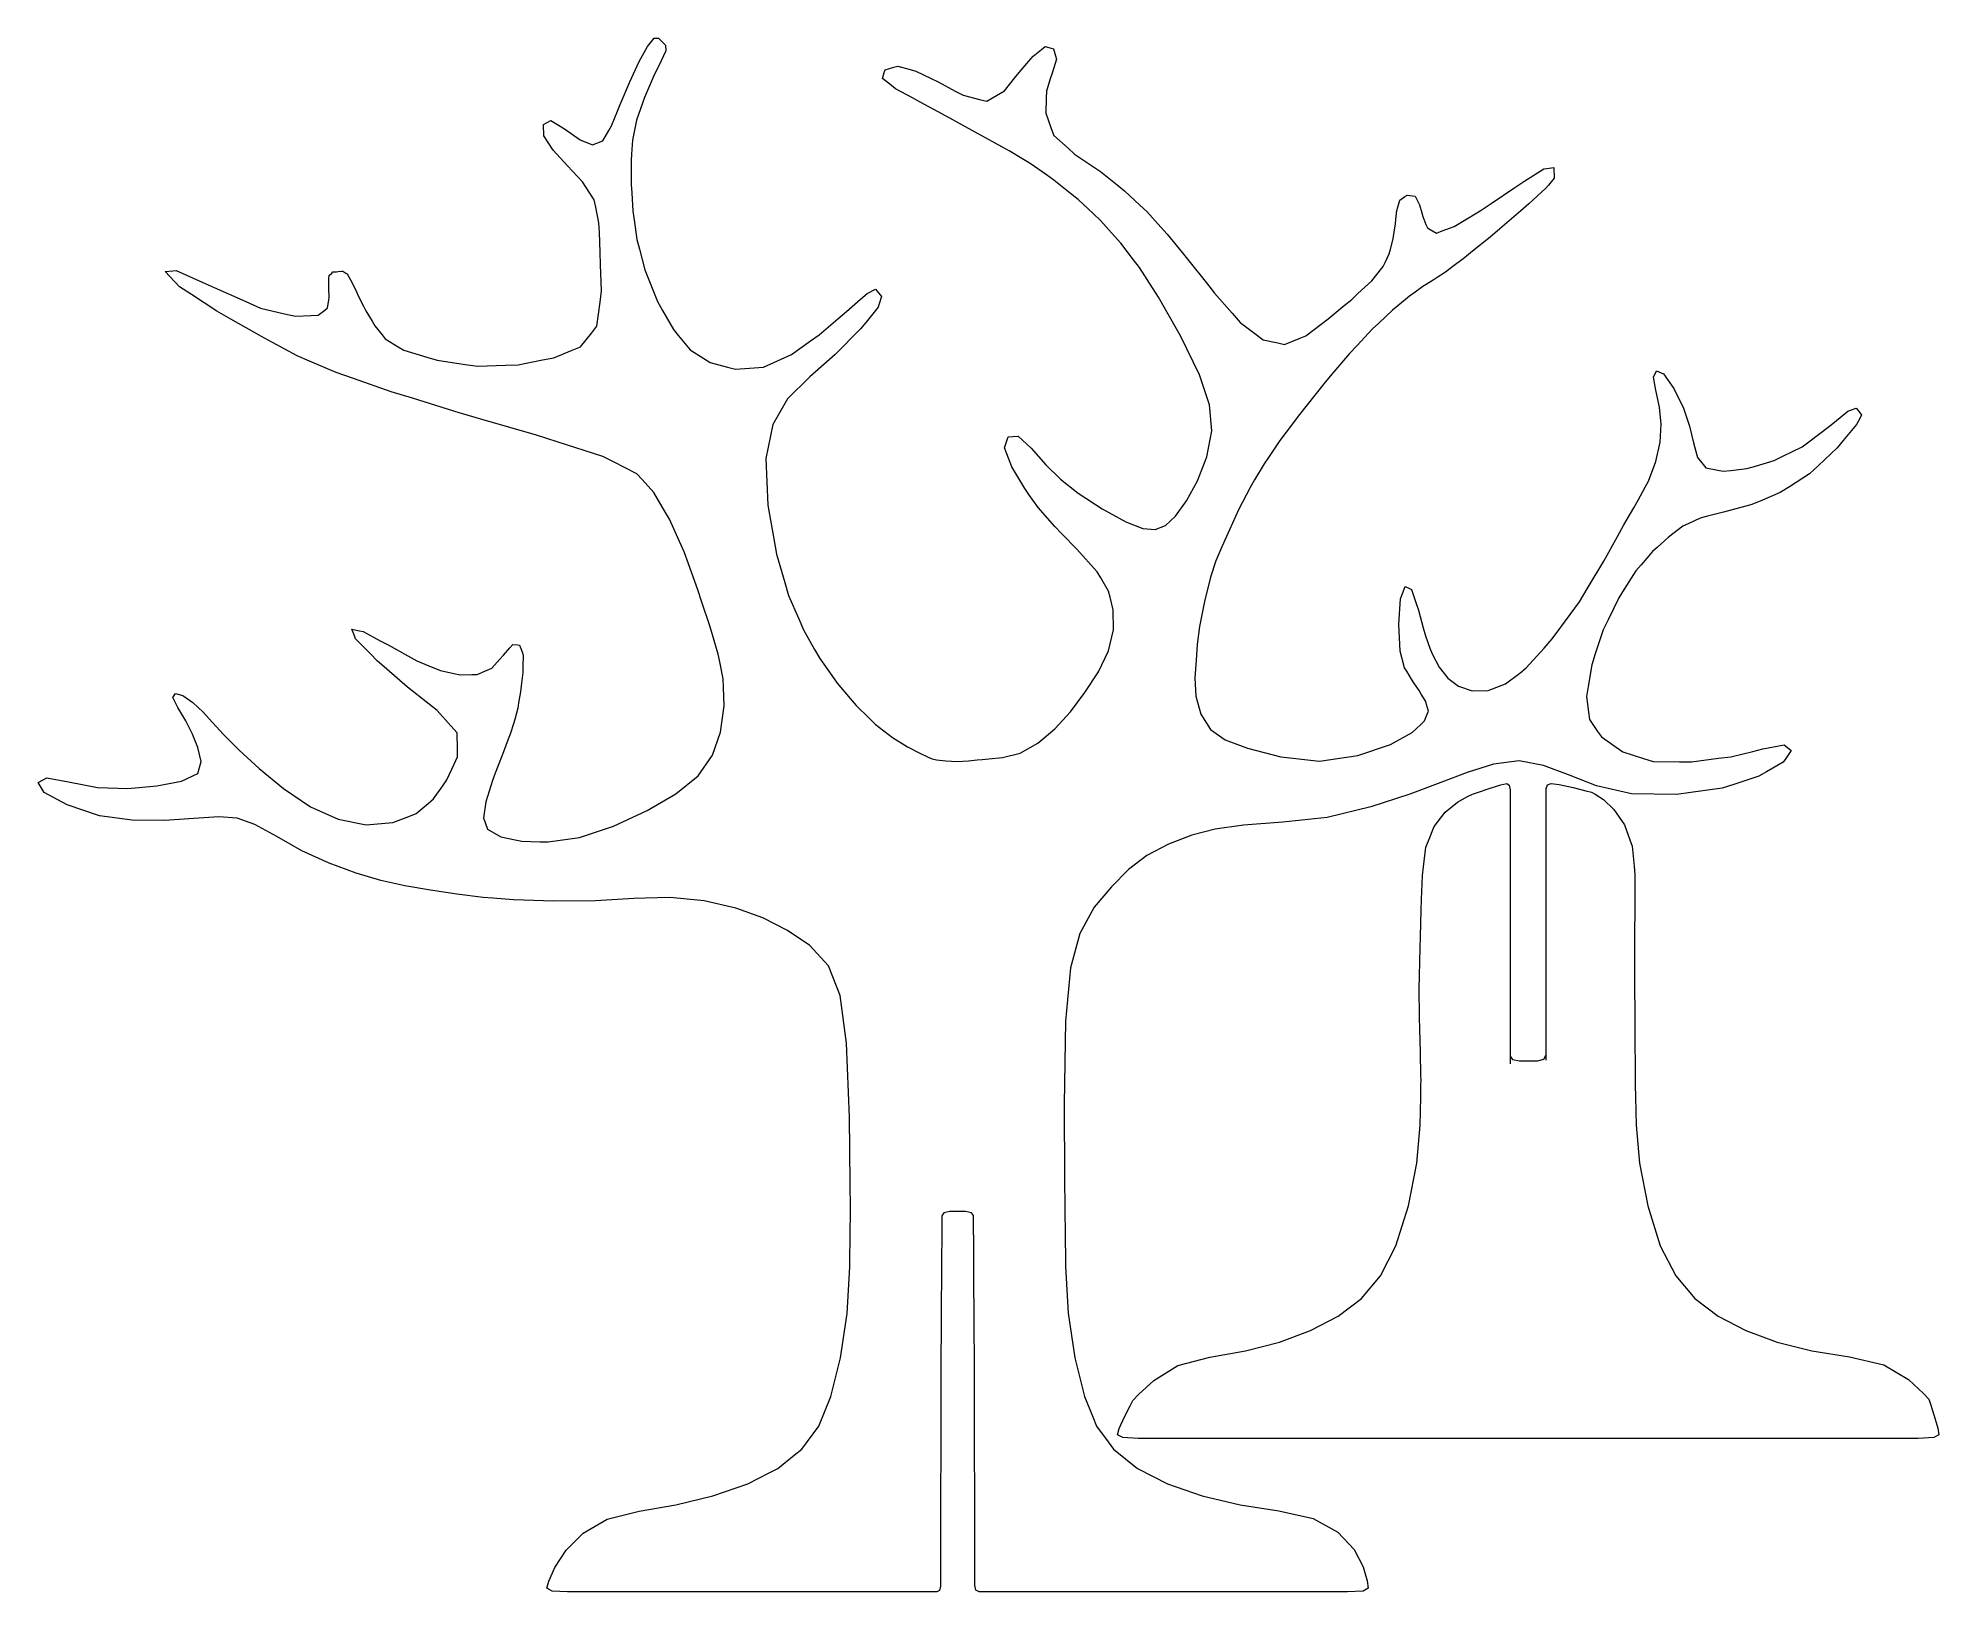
# Model space of a CAD drawing. Header units: millimetres. Extents: x -428 to -256, y 147 to 288.
import ezdxf

# ---------------------------------------------------------------- set-up
doc = ezdxf.new("R2010")
doc.units = ezdxf.units.MM
doc.header["$MEASUREMENT"] = 0

msp = doc.modelspace()

# ---------------------------------------------------------------- linework, layer by layer
at = {"lineweight": 9}
for points in [[(-373.7354, 285.4036), (-373.7354, 285.4036), (-372.9934, 286.7625), (-372.9934, 286.7625)], [(-372.9934, 286.7625), (-372.9934, 286.7625), (-372.4014, 287.5076), (-372.4014, 287.5076)], [(-372.4014, 287.5076), (-372.4014, 287.5076), (-371.9844, 287.5266), (-371.9844, 287.5266)], [(-371.9844, 287.5266), (-371.9844, 287.5266), (-371.6674, 287.1936), (-371.6674, 287.1936)], [(-371.3224, 286.3766), (-371.3224, 286.3766), (-371.7424, 285.4486), (-371.7424, 285.4486)], [(-371.6674, 287.1936), (-371.6674, 287.1936), (-371.3724, 286.8845), (-371.3724, 286.8845)], [(-371.3724, 286.8845), (-371.3724, 286.8845), (-371.3224, 286.3766), (-371.3224, 286.3766)], [(-338.0124, 285.8946), (-338.0124, 285.8946), (-337.2605, 286.4916), (-337.2605, 286.4916)], [(-337.2605, 286.4916), (-337.2605, 286.4916), (-336.9154, 286.7666), (-336.9154, 286.7666)], [(-337.2605, 286.4916), (-337.2605, 286.4916), (-337.2605, 286.4916), (-337.2605, 286.4916)], [(-336.9154, 286.7666), (-336.9154, 286.7666), (-336.9154, 286.7666), (-336.9154, 286.7666)], [(-336.9154, 286.7666), (-336.9154, 286.7666), (-336.3914, 286.6126), (-336.3914, 286.6126)], [(-336.3914, 286.6126), (-336.3914, 286.6126), (-336.1515, 286.5416), (-336.1515, 286.5416)], [(-336.1515, 286.5416), (-336.1515, 286.5416), (-335.9734, 285.8976), (-335.9734, 285.8976)], [(-374.6033, 283.5426), (-374.6033, 283.5426), (-373.7354, 285.4036), (-373.7354, 285.4036)], [(-371.7424, 285.4486), (-371.7424, 285.4486), (-372.4534, 284.0516), (-372.4534, 284.0516)], [(-351.5164, 284.3976), (-351.5164, 284.3976), (-351.4453, 284.6506), (-351.4453, 284.6506)], [(-351.4453, 284.6506), (-351.4453, 284.6506), (-350.6503, 284.8826), (-350.6503, 284.8826)], [(-350.6503, 284.8826), (-350.6503, 284.8826), (-350.2854, 284.9886), (-350.2854, 284.9886)], [(-350.2854, 284.9886), (-350.2854, 284.9886), (-349.1634, 284.6686), (-349.1634, 284.6686)], [(-349.1634, 284.6686), (-349.1634, 284.6686), (-348.6484, 284.5215), (-348.6484, 284.5215)], [(-348.6484, 284.5215), (-348.6484, 284.5215), (-347.2704, 283.8496), (-347.2704, 283.8496)], [(-339.2914, 284.3986), (-339.2914, 284.3986), (-338.4144, 285.4236), (-338.4144, 285.4236)], [(-338.4144, 285.4236), (-338.4144, 285.4236), (-338.0124, 285.8946), (-338.0124, 285.8946)], [(-338.4144, 285.4236), (-338.4144, 285.4236), (-338.4144, 285.4236), (-338.4144, 285.4236)], [(-338.0124, 285.8946), (-338.0124, 285.8946), (-338.0124, 285.8946), (-338.0124, 285.8946)], [(-336.0114, 285.2056), (-336.0114, 285.2056), (-336.2994, 284.3346), (-336.2994, 284.3346)], [(-335.8894, 285.6036), (-335.8894, 285.6036), (-336.0114, 285.2056), (-336.0114, 285.2056)], [(-336.0114, 285.2056), (-336.0114, 285.2056), (-336.0114, 285.2056), (-336.0114, 285.2056)], [(-335.9734, 285.8976), (-335.9734, 285.8976), (-335.8894, 285.6036), (-335.8894, 285.6036)], [(-335.8894, 285.6036), (-335.8894, 285.6036), (-335.8894, 285.6036), (-335.8894, 285.6036)], [(-375.4813, 281.4906), (-375.4813, 281.4906), (-374.6033, 283.5426), (-374.6033, 283.5426)], [(-372.4534, 284.0516), (-372.4534, 284.0516), (-373.2774, 282.1405), (-373.2774, 282.1405)], [(-351.6704, 283.8466), (-351.6704, 283.8466), (-351.5164, 284.3976), (-351.5164, 284.3976)], [(-350.8694, 283.2096), (-350.8694, 283.2096), (-351.6704, 283.8466), (-351.6704, 283.8466)], [(-350.5004, 282.9166), (-350.5004, 282.9166), (-350.8694, 283.2096), (-350.8694, 283.2096)], [(-348.9674, 282.0926), (-348.9674, 282.0926), (-350.5004, 282.9166), (-350.5004, 282.9166)], [(-347.2704, 283.8496), (-347.2704, 283.8496), (-346.6374, 283.5416), (-346.6374, 283.5416)], [(-346.6374, 283.5416), (-346.6374, 283.5416), (-345.0723, 282.7186), (-345.0723, 282.7186)], [(-340.6044, 282.7516), (-340.6044, 282.7516), (-339.7044, 283.8806), (-339.7044, 283.8806)], [(-339.7044, 283.8806), (-339.7044, 283.8806), (-339.2914, 284.3986), (-339.2914, 284.3986)], [(-339.7044, 283.8806), (-339.7044, 283.8806), (-339.7044, 283.8806), (-339.7044, 283.8806)], [(-339.2914, 284.3986), (-339.2914, 284.3986), (-339.2914, 284.3986), (-339.2914, 284.3986)], [(-336.4564, 283.8246), (-336.4564, 283.8246), (-336.8164, 282.7096), (-336.8164, 282.7096)], [(-336.2994, 284.3346), (-336.2994, 284.3346), (-336.4564, 283.8246), (-336.4564, 283.8246)], [(-336.4564, 283.8246), (-336.4564, 283.8246), (-336.4564, 283.8246), (-336.4564, 283.8246)], [(-336.2994, 284.3346), (-336.2994, 284.3346), (-336.2994, 284.3346), (-336.2994, 284.3346)], [(-375.7244, 280.8826), (-375.7244, 280.8826), (-375.4813, 281.4906), (-375.4813, 281.4906)], [(-373.2774, 282.1405), (-373.2774, 282.1405), (-373.9864, 280.0886), (-373.9864, 280.0886)], [(-348.2633, 281.7146), (-348.2633, 281.7146), (-348.9674, 282.0926), (-348.9674, 282.0926)], [(-346.2244, 280.6056), (-346.2244, 280.6056), (-348.2633, 281.7146), (-348.2633, 281.7146)], [(-345.0723, 282.7186), (-345.0723, 282.7186), (-344.3534, 282.3406), (-344.3534, 282.3406)], [(-344.3534, 282.3406), (-344.3534, 282.3406), (-342.8813, 281.9616), (-342.8813, 281.9616)], [(-342.8813, 281.9616), (-342.8813, 281.9616), (-342.2064, 281.7876), (-342.2064, 281.7876)], [(-342.2064, 281.7876), (-342.2064, 281.7876), (-341.7024, 282.0906), (-341.7024, 282.0906)], [(-341.7024, 282.0906), (-341.7024, 282.0906), (-340.6044, 282.7516), (-340.6044, 282.7516)], [(-340.6044, 282.7516), (-340.6044, 282.7516), (-340.6044, 282.7516), (-340.6044, 282.7516)], [(-336.8334, 282.0786), (-336.8334, 282.0786), (-336.8734, 280.7036), (-336.8734, 280.7036)], [(-336.8164, 282.7096), (-336.8164, 282.7096), (-336.8334, 282.0786), (-336.8334, 282.0786)], [(-336.8334, 282.0786), (-336.8334, 282.0786), (-336.8334, 282.0786), (-336.8334, 282.0786)], [(-336.8164, 282.7096), (-336.8164, 282.7096), (-336.8164, 282.7096), (-336.8164, 282.7096)], [(-382.4404, 279.6826), (-382.4404, 279.6826), (-381.7624, 280.0346), (-381.7624, 280.0346)], [(-382.4113, 278.6506), (-382.4113, 278.6506), (-382.4404, 279.6826), (-382.4404, 279.6826)], [(-381.7624, 280.0346), (-381.7624, 280.0346), (-380.5094, 279.2956), (-380.5094, 279.2956)], [(-376.5034, 279.1276), (-376.5034, 279.1276), (-376.2544, 279.5566), (-376.2544, 279.5566)], [(-376.2544, 279.5566), (-376.2544, 279.5566), (-375.7244, 280.8826), (-375.7244, 280.8826)], [(-373.9864, 280.0886), (-373.9864, 280.0886), (-374.3484, 278.2726), (-374.3484, 278.2726)], [(-345.2864, 280.0976), (-345.2864, 280.0976), (-346.2244, 280.6056), (-346.2244, 280.6056)], [(-343.2664, 278.9896), (-343.2664, 278.9896), (-345.2864, 280.0976), (-345.2864, 280.0976)], [(-336.8734, 280.7036), (-336.8734, 280.7036), (-336.3634, 279.3166), (-336.3634, 279.3166)], [(-381.5484, 277.3516), (-381.5484, 277.3516), (-382.4113, 278.6506), (-382.4113, 278.6506)], [(-380.5094, 279.2956), (-380.5094, 279.2956), (-379.1044, 278.2906), (-379.1044, 278.2906)], [(-379.1044, 278.2906), (-379.1044, 278.2906), (-377.9714, 277.8466), (-377.9714, 277.8466)], [(-377.9714, 277.8466), (-377.9714, 277.8466), (-377.0444, 278.1916), (-377.0444, 278.1916)], [(-377.0444, 278.1916), (-377.0444, 278.1916), (-376.5034, 279.1276), (-376.5034, 279.1276)], [(-374.3484, 278.2726), (-374.3484, 278.2726), (-374.4354, 277.0016), (-374.4354, 277.0016)], [(-342.3354, 278.4826), (-342.3354, 278.4826), (-343.2664, 278.9896), (-343.2664, 278.9896)], [(-340.8594, 277.6626), (-340.8594, 277.6626), (-342.3354, 278.4826), (-342.3354, 278.4826)], [(-340.1784, 277.2876), (-340.1784, 277.2876), (-340.8594, 277.6626), (-340.8594, 277.6626)], [(-336.3634, 279.3166), (-336.3634, 279.3166), (-336.1314, 278.6796), (-336.1314, 278.6796)], [(-336.1314, 278.6796), (-336.1314, 278.6796), (-334.8424, 277.5286), (-334.8424, 277.5286)], [(-380.2414, 275.9216), (-380.2414, 275.9216), (-381.5484, 277.3516), (-381.5484, 277.3516)], [(-378.8824, 274.4936), (-378.8824, 274.4936), (-380.2414, 275.9216), (-380.2414, 275.9216)], [(-374.4753, 276.4176), (-374.4753, 276.4176), (-374.4774, 274.9326), (-374.4774, 274.9326)], [(-374.4354, 277.0016), (-374.4354, 277.0016), (-374.4753, 276.4176), (-374.4753, 276.4176)], [(-338.8824, 276.4946), (-338.8824, 276.4946), (-340.1784, 277.2876), (-340.1784, 277.2876)], [(-338.2854, 276.1316), (-338.2854, 276.1316), (-338.8824, 276.4946), (-338.8824, 276.4946)], [(-336.8074, 275.1036), (-336.8074, 275.1036), (-338.2854, 276.1316), (-338.2854, 276.1316)], [(-334.8424, 277.5286), (-334.8424, 277.5286), (-334.2534, 276.9996), (-334.2534, 276.9996)], [(-334.2534, 276.9996), (-334.2534, 276.9996), (-332.6364, 275.9136), (-332.6364, 275.9136)], [(-332.6364, 275.9136), (-332.6364, 275.9136), (-331.8964, 275.4146), (-331.8964, 275.4146)], [(-378.5474, 273.9766), (-378.5474, 273.9766), (-378.8824, 274.4936), (-378.8824, 274.4936)], [(-374.4774, 274.9326), (-374.4774, 274.9326), (-374.4783, 274.2516), (-374.4783, 274.2516)], [(-374.4783, 274.2516), (-374.4783, 274.2516), (-374.4274, 273.4926), (-374.4274, 273.4926)], [(-336.1294, 274.6326), (-336.1294, 274.6326), (-336.8074, 275.1036), (-336.8074, 275.1036)], [(-334.6214, 273.4336), (-334.6214, 273.4336), (-336.1294, 274.6326), (-336.1294, 274.6326)], [(-331.8964, 275.4146), (-331.8964, 275.4146), (-330.4014, 274.2226), (-330.4014, 274.2226)], [(-330.4014, 274.2226), (-330.4014, 274.2226), (-329.7174, 273.6746), (-329.7174, 273.6746)], [(-294.3334, 273.9796), (-294.3334, 273.9796), (-293.5064, 274.5066), (-293.5064, 274.5066)], [(-293.5064, 274.5066), (-293.5064, 274.5066), (-291.7014, 275.6556), (-291.7014, 275.6556)], [(-293.5064, 274.5066), (-293.5064, 274.5066), (-293.5064, 274.5066), (-293.5064, 274.5066)], [(-291.7014, 275.6556), (-291.7014, 275.6556), (-291.4164, 275.6956), (-291.4164, 275.6956)], [(-291.7014, 275.6556), (-291.7014, 275.6556), (-291.7014, 275.6556), (-291.7014, 275.6556)], [(-291.2574, 274.1826), (-291.2574, 274.1826), (-291.4944, 273.8976), (-291.4944, 273.8976)], [(-291.4164, 275.6956), (-291.4164, 275.6956), (-290.7954, 275.7826), (-290.7954, 275.7826)], [(-291.4164, 275.6956), (-291.4164, 275.6956), (-291.4164, 275.6956), (-291.4164, 275.6956)], [(-290.7414, 274.8026), (-290.7414, 274.8026), (-291.2574, 274.1826), (-291.2574, 274.1826)], [(-291.2574, 274.1826), (-291.2574, 274.1826), (-291.2574, 274.1826), (-291.2574, 274.1826)], [(-290.7954, 275.7826), (-290.7954, 275.7826), (-290.7954, 275.7826), (-290.7954, 275.7826)], [(-290.7954, 275.7826), (-290.7954, 275.7826), (-290.7715, 275.3926), (-290.7715, 275.3926)], [(-290.7715, 275.3926), (-290.7715, 275.3926), (-290.7594, 275.2136), (-290.7594, 275.2136)], [(-290.7594, 275.2136), (-290.7594, 275.2136), (-290.7474, 274.9326), (-290.7474, 274.9326)], [(-290.7474, 274.9326), (-290.7474, 274.9326), (-290.7414, 274.8026), (-290.7414, 274.8026)], [(-290.7414, 274.8026), (-290.7414, 274.8026), (-290.7414, 274.8026), (-290.7414, 274.8026)], [(-377.8174, 272.8496), (-377.8174, 272.8496), (-378.5474, 273.9766), (-378.5474, 273.9766)], [(-377.6844, 272.1956), (-377.6844, 272.1956), (-377.8174, 272.8496), (-377.8174, 272.8496)], [(-374.4274, 273.4926), (-374.4274, 273.4926), (-374.3164, 271.8376), (-374.3164, 271.8376)], [(-333.9314, 272.8836), (-333.9314, 272.8836), (-334.6214, 273.4336), (-334.6214, 273.4336)], [(-332.5464, 271.5796), (-332.5464, 271.5796), (-333.9314, 272.8836), (-333.9314, 272.8836)], [(-329.7174, 273.6746), (-329.7174, 273.6746), (-328.3364, 272.3766), (-328.3364, 272.3766)], [(-304.9394, 272.1876), (-304.9394, 272.1876), (-304.7464, 272.8216), (-304.7464, 272.8216)], [(-304.7464, 272.8216), (-304.7464, 272.8216), (-304.2864, 273.1396), (-304.2864, 273.1396)], [(-304.7464, 272.8216), (-304.7464, 272.8216), (-304.7464, 272.8216), (-304.7464, 272.8216)], [(-304.2864, 273.1396), (-304.2864, 273.1396), (-304.0744, 273.2866), (-304.0744, 273.2866)], [(-304.2864, 273.1396), (-304.2864, 273.1396), (-304.2864, 273.1396), (-304.2864, 273.1396)], [(-304.0744, 273.2866), (-304.0744, 273.2866), (-304.0744, 273.2866), (-304.0744, 273.2866)], [(-304.0744, 273.2866), (-304.0744, 273.2866), (-303.5874, 273.2166), (-303.5874, 273.2166)], [(-303.5874, 273.2166), (-303.5874, 273.2166), (-303.3634, 273.1846), (-303.3634, 273.1846)], [(-303.3634, 273.1846), (-303.3634, 273.1846), (-303.0894, 272.6526), (-303.0894, 272.6526)], [(-303.0894, 272.6526), (-303.0894, 272.6526), (-302.9635, 272.4076), (-302.9635, 272.4076)], [(-297.4494, 271.8646), (-297.4494, 271.8646), (-296.4714, 272.5296), (-296.4714, 272.5296)], [(-296.4714, 272.5296), (-296.4714, 272.5296), (-294.3334, 273.9796), (-294.3334, 273.9796)], [(-296.4714, 272.5296), (-296.4714, 272.5296), (-296.4714, 272.5296), (-296.4714, 272.5296)], [(-294.3334, 273.9796), (-294.3334, 273.9796), (-294.3334, 273.9796), (-294.3334, 273.9796)], [(-293.0544, 272.4926), (-293.0544, 272.4926), (-293.7734, 271.8466), (-293.7734, 271.8466)], [(-291.4944, 273.8976), (-291.4944, 273.8976), (-293.0544, 272.4926), (-293.0544, 272.4926)], [(-293.0544, 272.4926), (-293.0544, 272.4926), (-293.0544, 272.4926), (-293.0544, 272.4926)], [(-291.4944, 273.8976), (-291.4944, 273.8976), (-291.4944, 273.8976), (-291.4944, 273.8976)], [(-377.3944, 270.7686), (-377.3944, 270.7686), (-377.6844, 272.1956), (-377.6844, 272.1956)], [(-377.3604, 269.9206), (-377.3604, 269.9206), (-377.3944, 270.7686), (-377.3944, 270.7686)], [(-374.3164, 271.8376), (-374.3164, 271.8376), (-374.2014, 271.0226), (-374.2014, 271.0226)], [(-374.2014, 271.0226), (-374.2014, 271.0226), (-373.9504, 269.2416), (-373.9504, 269.2416)], [(-331.9135, 270.9796), (-331.9135, 270.9796), (-332.5464, 271.5796), (-332.5464, 271.5796)], [(-330.6434, 269.5696), (-330.6434, 269.5696), (-331.9135, 270.9796), (-331.9135, 270.9796)], [(-328.3364, 272.3766), (-328.3364, 272.3766), (-327.7054, 271.7796), (-327.7054, 271.7796)], [(-327.7054, 271.7796), (-327.7054, 271.7796), (-326.4324, 270.3756), (-326.4324, 270.3756)], [(-305.1525, 270.6736), (-305.1525, 270.6736), (-305.1124, 271.0586), (-305.1124, 271.0586)], [(-305.1124, 271.0586), (-305.1124, 271.0586), (-305.0275, 271.8966), (-305.0275, 271.8966)], [(-305.1124, 271.0586), (-305.1124, 271.0586), (-305.1124, 271.0586), (-305.1124, 271.0586)], [(-305.0275, 271.8966), (-305.0275, 271.8966), (-304.9394, 272.1876), (-304.9394, 272.1876)], [(-305.0275, 271.8966), (-305.0275, 271.8966), (-305.0275, 271.8966), (-305.0275, 271.8966)], [(-304.9394, 272.1876), (-304.9394, 272.1876), (-304.9394, 272.1876), (-304.9394, 272.1876)], [(-302.9635, 272.4076), (-302.9635, 272.4076), (-302.7584, 271.6666), (-302.7584, 271.6666)], [(-302.7584, 271.6666), (-302.7584, 271.6666), (-302.6644, 271.3256), (-302.6644, 271.3256)], [(-302.6644, 271.3256), (-302.6644, 271.3256), (-302.3834, 270.6276), (-302.3834, 270.6276)], [(-299.8094, 270.4236), (-299.8094, 270.4236), (-299.0684, 270.8766), (-299.0684, 270.8766)], [(-299.0684, 270.8766), (-299.0684, 270.8766), (-297.4494, 271.8646), (-297.4494, 271.8646)], [(-299.0684, 270.8766), (-299.0684, 270.8766), (-299.0684, 270.8766), (-299.0684, 270.8766)], [(-297.4494, 271.8646), (-297.4494, 271.8646), (-297.4494, 271.8646), (-297.4494, 271.8646)], [(-293.7734, 271.8466), (-293.7734, 271.8466), (-295.6904, 270.2206), (-295.6904, 270.2206)], [(-293.7734, 271.8466), (-293.7734, 271.8466), (-293.7734, 271.8466), (-293.7734, 271.8466)], [(-377.2863, 268.0736), (-377.2863, 268.0736), (-377.3604, 269.9206), (-377.3604, 269.9206)], [(-373.9504, 269.2416), (-373.9504, 269.2416), (-373.7304, 268.3786), (-373.7304, 268.3786)], [(-330.0634, 268.9216), (-330.0634, 268.9216), (-330.6434, 269.5696), (-330.6434, 269.5696)], [(-326.4324, 270.3756), (-326.4324, 270.3756), (-325.8504, 269.7306), (-325.8504, 269.7306)], [(-325.8504, 269.7306), (-325.8504, 269.7306), (-324.5074, 268.0856), (-324.5074, 268.0856)], [(-305.5944, 268.3906), (-305.5944, 268.3906), (-305.3574, 269.3116), (-305.3574, 269.3116)], [(-305.3574, 269.3116), (-305.3574, 269.3116), (-305.2924, 269.7406), (-305.2924, 269.7406)], [(-305.3574, 269.3116), (-305.3574, 269.3116), (-305.3574, 269.3116), (-305.3574, 269.3116)], [(-305.2924, 269.7406), (-305.2924, 269.7406), (-305.1525, 270.6736), (-305.1525, 270.6736)], [(-305.2924, 269.7406), (-305.2924, 269.7406), (-305.2924, 269.7406), (-305.2924, 269.7406)], [(-305.1525, 270.6736), (-305.1525, 270.6736), (-305.1525, 270.6736), (-305.1525, 270.6736)], [(-302.3834, 270.6276), (-302.3834, 270.6276), (-302.2554, 270.3066), (-302.2554, 270.3066)], [(-302.2554, 270.3066), (-302.2554, 270.3066), (-301.9904, 270.1596), (-301.9904, 270.1596)], [(-301.9904, 270.1596), (-301.9904, 270.1596), (-301.4114, 269.8416), (-301.4114, 269.8416)], [(-301.4114, 269.8416), (-301.4114, 269.8416), (-300.9084, 270.0246), (-300.9084, 270.0246)], [(-300.9084, 270.0246), (-300.9084, 270.0246), (-299.8094, 270.4236), (-299.8094, 270.4236)], [(-300.9084, 270.0246), (-300.9084, 270.0246), (-300.9084, 270.0246), (-300.9084, 270.0246)], [(-299.8094, 270.4236), (-299.8094, 270.4236), (-299.8094, 270.4236), (-299.8094, 270.4236)], [(-296.5714, 269.4736), (-296.5714, 269.4736), (-298.1564, 268.1926), (-298.1564, 268.1926)], [(-295.6904, 270.2206), (-295.6904, 270.2206), (-296.5714, 269.4736), (-296.5714, 269.4736)], [(-296.5714, 269.4736), (-296.5714, 269.4736), (-296.5714, 269.4736), (-296.5714, 269.4736)], [(-295.6904, 270.2206), (-295.6904, 270.2206), (-295.6904, 270.2206), (-295.6904, 270.2206)], [(-377.2484, 266.9786), (-377.2484, 266.9786), (-377.2863, 268.0736), (-377.2863, 268.0736)], [(-373.7304, 268.3786), (-373.7304, 268.3786), (-373.2494, 266.4956), (-373.2494, 266.4956)], [(-328.9004, 267.4045), (-328.9004, 267.4045), (-330.0634, 268.9216), (-330.0634, 268.9216)], [(-328.3694, 266.7086), (-328.3694, 266.7086), (-328.9004, 267.4045), (-328.9004, 267.4045)], [(-324.5074, 268.0856), (-324.5074, 268.0856), (-323.8924, 267.3306), (-323.8924, 267.3306)], [(-323.8924, 267.3306), (-323.8924, 267.3306), (-322.3024, 265.3126), (-322.3024, 265.3126)], [(-306.0825, 267.1646), (-306.0825, 267.1646), (-305.7045, 267.9676), (-305.7045, 267.9676)], [(-305.7045, 267.9676), (-305.7045, 267.9676), (-305.5944, 268.3906), (-305.5944, 268.3906)], [(-305.7045, 267.9676), (-305.7045, 267.9676), (-305.7045, 267.9676), (-305.7045, 267.9676)], [(-305.5944, 268.3906), (-305.5944, 268.3906), (-305.5944, 268.3906), (-305.5944, 268.3906)], [(-298.8794, 267.6046), (-298.8794, 267.6046), (-300.0784, 266.7016), (-300.0784, 266.7016)], [(-298.1564, 268.1926), (-298.1564, 268.1926), (-298.8794, 267.6046), (-298.8794, 267.6046)], [(-298.8794, 267.6046), (-298.8794, 267.6046), (-298.8794, 267.6046), (-298.8794, 267.6046)], [(-298.1564, 268.1926), (-298.1564, 268.1926), (-298.1564, 268.1926), (-298.1564, 268.1926)], [(-416.7364, 266.3426), (-416.7364, 266.3426), (-416.0604, 266.4166), (-416.0604, 266.4166)], [(-416.3264, 265.9086), (-416.3264, 265.9086), (-416.7364, 266.3426), (-416.7364, 266.3426)], [(-415.4434, 264.9745), (-415.4434, 264.9745), (-416.3264, 265.9086), (-416.3264, 265.9086)], [(-416.0604, 266.4166), (-416.0604, 266.4166), (-415.7474, 266.4516), (-415.7474, 266.4516)], [(-415.7474, 266.4516), (-415.7474, 266.4516), (-413.3823, 265.3796), (-413.3823, 265.3796)], [(-401.9054, 265.1336), (-401.9054, 265.1336), (-401.8914, 265.7226), (-401.8914, 265.7226)], [(-401.8914, 265.7226), (-401.8914, 265.7226), (-401.8844, 265.9916), (-401.8844, 265.9916)], [(-401.8844, 265.9916), (-401.8844, 265.9916), (-401.6404, 266.2076), (-401.6404, 266.2076)], [(-401.6404, 266.2076), (-401.6404, 266.2076), (-401.5294, 266.3056), (-401.5294, 266.3056)], [(-401.5294, 266.3056), (-401.5294, 266.3056), (-401.1964, 266.3336), (-401.1964, 266.3336)], [(-401.1964, 266.3336), (-401.1964, 266.3336), (-401.0434, 266.3456), (-401.0434, 266.3456)], [(-401.0434, 266.3456), (-401.0434, 266.3456), (-400.7624, 266.3686), (-400.7624, 266.3686)], [(-400.7624, 266.3686), (-400.7624, 266.3686), (-400.6334, 266.3796), (-400.6334, 266.3796)], [(-400.6334, 266.3796), (-400.6334, 266.3796), (-400.3594, 266.2096), (-400.3594, 266.2096)], [(-400.3594, 266.2096), (-400.3594, 266.2096), (-400.2344, 266.1326), (-400.2344, 266.1326)], [(-400.2344, 266.1326), (-400.2344, 266.1326), (-399.9234, 265.5796), (-399.9234, 265.5796)], [(-399.9234, 265.5796), (-399.9234, 265.5796), (-399.7824, 265.3286), (-399.7824, 265.3286)], [(-377.1664, 264.5916), (-377.1664, 264.5916), (-377.2484, 266.9786), (-377.2484, 266.9786)], [(-373.2494, 266.4956), (-373.2494, 266.4956), (-372.8834, 265.5935), (-372.8834, 265.5935)], [(-372.8834, 265.5935), (-372.8834, 265.5935), (-372.0844, 263.6316), (-372.0844, 263.6316)], [(-327.1764, 264.8616), (-327.1764, 264.8616), (-328.3694, 266.7086), (-328.3694, 266.7086)], [(-307.2984, 265.5086), (-307.2984, 265.5086), (-306.9704, 265.9126), (-306.9704, 265.9126)], [(-306.9704, 265.9126), (-306.9704, 265.9126), (-306.2554, 266.7956), (-306.2554, 266.7956)], [(-306.9704, 265.9126), (-306.9704, 265.9126), (-306.9704, 265.9126), (-306.9704, 265.9126)], [(-306.2554, 266.7956), (-306.2554, 266.7956), (-306.0825, 267.1646), (-306.0825, 267.1646)], [(-306.2554, 266.7956), (-306.2554, 266.7956), (-306.2554, 266.7956), (-306.2554, 266.7956)], [(-306.0825, 267.1646), (-306.0825, 267.1646), (-306.0825, 267.1646), (-306.0825, 267.1646)], [(-301.7234, 265.5646), (-301.7234, 265.5646), (-302.3614, 265.1746), (-302.3614, 265.1746)], [(-301.3794, 265.7946), (-301.3794, 265.7946), (-301.7234, 265.5646), (-301.7234, 265.5646)], [(-301.7234, 265.5646), (-301.7234, 265.5646), (-301.7234, 265.5646), (-301.7234, 265.5646)], [(-300.6224, 266.2855), (-300.6224, 266.2855), (-301.3794, 265.7946), (-301.3794, 265.7946)], [(-301.3794, 265.7946), (-301.3794, 265.7946), (-301.3794, 265.7946), (-301.3794, 265.7946)], [(-300.0784, 266.7016), (-300.0784, 266.7016), (-300.6224, 266.2855), (-300.6224, 266.2855)], [(-300.6224, 266.2855), (-300.6224, 266.2855), (-300.6224, 266.2855), (-300.6224, 266.2855)], [(-300.0784, 266.7016), (-300.0784, 266.7016), (-300.0784, 266.7016), (-300.0784, 266.7016)], [(-414.3704, 264.2765), (-414.3704, 264.2765), (-415.4434, 264.9745), (-415.4434, 264.9745)], [(-412.0544, 262.7676), (-412.0544, 262.7676), (-414.3704, 264.2765), (-414.3704, 264.2765)], [(-413.3823, 265.3796), (-413.3823, 265.3796), (-412.2904, 264.8846), (-412.2904, 264.8846)], [(-412.2904, 264.8846), (-412.2904, 264.8846), (-409.4224, 263.6156), (-409.4224, 263.6156)], [(-401.8904, 264.7936), (-401.8904, 264.7936), (-401.9054, 265.1336), (-401.9054, 265.1336)], [(-401.9044, 263.7356), (-401.9044, 263.7356), (-401.8574, 264.0486), (-401.8574, 264.0486)], [(-401.8574, 264.0486), (-401.8574, 264.0486), (-401.8904, 264.7936), (-401.8904, 264.7936)], [(-399.7824, 265.3286), (-399.7824, 265.3286), (-399.4054, 264.5206), (-399.4054, 264.5206)], [(-399.4054, 264.5206), (-399.4054, 264.5206), (-399.2344, 264.1526), (-399.2344, 264.1526)], [(-399.2344, 264.1526), (-399.2344, 264.1526), (-398.7614, 263.2166), (-398.7614, 263.2166)], [(-377.2953, 263.5836), (-377.2953, 263.5836), (-377.1664, 264.5916), (-377.1664, 264.5916)], [(-354.9534, 262.7136), (-354.9534, 262.7136), (-353.6663, 263.8306), (-353.6663, 263.8306)], [(-353.6663, 263.8306), (-353.6663, 263.8306), (-353.0754, 264.3435), (-353.0754, 264.3435)], [(-353.0754, 264.3435), (-353.0754, 264.3435), (-352.3203, 264.7336), (-352.3203, 264.7336)], [(-352.3203, 264.7336), (-352.3203, 264.7336), (-352.0854, 264.4536), (-352.0854, 264.4536)], [(-352.0854, 264.4536), (-352.0854, 264.4536), (-351.8654, 264.1926), (-351.8654, 264.1926)], [(-351.7644, 264.0726), (-351.7644, 264.0726), (-351.9664, 263.4236), (-351.9664, 263.4236)], [(-351.8654, 264.1926), (-351.8654, 264.1926), (-351.7644, 264.0726), (-351.7644, 264.0726)], [(-326.6304, 264.0126), (-326.6304, 264.0126), (-327.1764, 264.8616), (-327.1764, 264.8616)], [(-326.0064, 262.9105), (-326.0064, 262.9105), (-326.6304, 264.0126), (-326.6304, 264.0126)], [(-322.3024, 265.3126), (-322.3024, 265.3126), (-321.5755, 264.3856), (-321.5755, 264.3856)], [(-321.5755, 264.3856), (-321.5755, 264.3856), (-319.9594, 262.5576), (-319.9594, 262.5576)], [(-309.1184, 263.8146), (-309.1184, 263.8146), (-308.5464, 264.3476), (-308.5464, 264.3476)], [(-308.5464, 264.3476), (-308.5464, 264.3476), (-307.2984, 265.5086), (-307.2984, 265.5086)], [(-308.5464, 264.3476), (-308.5464, 264.3476), (-308.5464, 264.3476), (-308.5464, 264.3476)], [(-307.2984, 265.5086), (-307.2984, 265.5086), (-307.2984, 265.5086), (-307.2984, 265.5086)], [(-303.8814, 264.1066), (-303.8814, 264.1066), (-304.9274, 263.2456), (-304.9274, 263.2456)], [(-303.4954, 264.3886), (-303.4954, 264.3886), (-303.8814, 264.1066), (-303.8814, 264.1066)], [(-303.8814, 264.1066), (-303.8814, 264.1066), (-303.8814, 264.1066), (-303.8814, 264.1066)], [(-302.6525, 264.9896), (-302.6525, 264.9896), (-303.4954, 264.3886), (-303.4954, 264.3886)], [(-303.4954, 264.3886), (-303.4954, 264.3886), (-303.4954, 264.3886), (-303.4954, 264.3886)], [(-302.3614, 265.1746), (-302.3614, 265.1746), (-302.6525, 264.9896), (-302.6525, 264.9896)], [(-302.6525, 264.9896), (-302.6525, 264.9896), (-302.6525, 264.9896), (-302.6525, 264.9896)], [(-302.3614, 265.1746), (-302.3614, 265.1746), (-302.3614, 265.1746), (-302.3614, 265.1746)], [(-410.7804, 262.0336), (-410.7804, 262.0336), (-412.0544, 262.7676), (-412.0544, 262.7676)], [(-409.4224, 263.6156), (-409.4224, 263.6156), (-408.1044, 263.0325), (-408.1044, 263.0325)], [(-408.1044, 263.0325), (-408.1044, 263.0325), (-405.9254, 262.5216), (-405.9254, 262.5216)], [(-405.9254, 262.5216), (-405.9254, 262.5216), (-404.9284, 262.2876), (-404.9284, 262.2876)], [(-404.9284, 262.2876), (-404.9284, 262.2876), (-403.5104, 262.3525), (-403.5104, 262.3525)], [(-403.5104, 262.3525), (-403.5104, 262.3525), (-402.8624, 262.3826), (-402.8624, 262.3826)], [(-402.8624, 262.3826), (-402.8624, 262.3826), (-402.2754, 262.8416), (-402.2754, 262.8416)], [(-402.2754, 262.8416), (-402.2754, 262.8416), (-402.0084, 263.0506), (-402.0084, 263.0506)], [(-402.0084, 263.0506), (-402.0084, 263.0506), (-401.9044, 263.7356), (-401.9044, 263.7356)], [(-398.7614, 263.2166), (-398.7614, 263.2166), (-398.5464, 262.7906), (-398.5464, 262.7906)], [(-398.5464, 262.7906), (-398.5464, 262.7906), (-397.9824, 261.8516), (-397.9824, 261.8516)], [(-377.5774, 261.3866), (-377.5774, 261.3866), (-377.2953, 263.5836), (-377.2953, 263.5836)], [(-372.0844, 263.6316), (-372.0844, 263.6316), (-371.6324, 262.8256), (-371.6324, 262.8256)], [(-371.6324, 262.8256), (-371.6324, 262.8256), (-370.6474, 261.0756), (-370.6474, 261.0756)], [(-355.7284, 262.0546), (-355.7284, 262.0546), (-354.9534, 262.7136), (-354.9534, 262.7136)], [(-352.0594, 263.1246), (-352.0594, 263.1246), (-353.1644, 261.7696), (-353.1644, 261.7696)], [(-351.9664, 263.4236), (-351.9664, 263.4236), (-352.0594, 263.1246), (-352.0594, 263.1246)], [(-324.6454, 260.5096), (-324.6454, 260.5096), (-326.0064, 262.9105), (-326.0064, 262.9105)], [(-319.9594, 262.5576), (-319.9594, 262.5576), (-319.2194, 261.7185), (-319.2194, 261.7185)], [(-311.2604, 262.0446), (-311.2604, 262.0446), (-309.7924, 263.2586), (-309.7924, 263.2586)], [(-309.7924, 263.2586), (-309.7924, 263.2586), (-309.1184, 263.8146), (-309.1184, 263.8146)], [(-309.7924, 263.2586), (-309.7924, 263.2586), (-309.7924, 263.2586), (-309.7924, 263.2586)], [(-309.1184, 263.8146), (-309.1184, 263.8146), (-309.1184, 263.8146), (-309.1184, 263.8146)], [(-305.4074, 262.8456), (-305.4074, 262.8456), (-306.6534, 261.6766), (-306.6534, 261.6766)], [(-304.9274, 263.2456), (-304.9274, 263.2456), (-305.4074, 262.8456), (-305.4074, 262.8456)], [(-305.4074, 262.8456), (-305.4074, 262.8456), (-305.4074, 262.8456), (-305.4074, 262.8456)], [(-304.9274, 263.2456), (-304.9274, 263.2456), (-304.9274, 263.2456), (-304.9274, 263.2456)], [(-408.0174, 260.4406), (-408.0174, 260.4406), (-410.7804, 262.0336), (-410.7804, 262.0336)], [(-406.9994, 259.8976), (-406.9994, 259.8976), (-408.0174, 260.4406), (-408.0174, 260.4406)], [(-397.9824, 261.8516), (-397.9824, 261.8516), (-397.7264, 261.4256), (-397.7264, 261.4256)], [(-397.7264, 261.4256), (-397.7264, 261.4256), (-397.0744, 260.6106), (-397.0744, 260.6106)], [(-397.0744, 260.6106), (-397.0744, 260.6106), (-396.7784, 260.2406), (-396.7784, 260.2406)], [(-379.0634, 259.5265), (-379.0634, 259.5265), (-378.0444, 260.8026), (-378.0444, 260.8026)], [(-378.0444, 260.8026), (-378.0444, 260.8026), (-377.5774, 261.3866), (-377.5774, 261.3866)], [(-370.6474, 261.0756), (-370.6474, 261.0756), (-370.1704, 260.5026), (-370.1704, 260.5026)], [(-370.1704, 260.5026), (-370.1704, 260.5026), (-369.1304, 259.2546), (-369.1304, 259.2546)], [(-358.2054, 260.0546), (-358.2054, 260.0546), (-357.4164, 260.6186), (-357.4164, 260.6186)], [(-357.4164, 260.6186), (-357.4164, 260.6186), (-355.7284, 262.0546), (-355.7284, 262.0546)], [(-353.6724, 261.1466), (-353.6724, 261.1466), (-355.9584, 258.8146), (-355.9584, 258.8146)], [(-353.1644, 261.7696), (-353.1644, 261.7696), (-353.6724, 261.1466), (-353.6724, 261.1466)], [(-322.9324, 256.9926), (-322.9324, 256.9926), (-324.6454, 260.5096), (-324.6454, 260.5096)], [(-319.2194, 261.7185), (-319.2194, 261.7185), (-317.7974, 260.6456), (-317.7974, 260.6456)], [(-317.7974, 260.6456), (-317.7974, 260.6456), (-317.1454, 260.1526), (-317.1454, 260.1526)], [(-313.8804, 260.2795), (-313.8804, 260.2795), (-313.2704, 260.5276), (-313.2704, 260.5276)], [(-313.2704, 260.5276), (-313.2704, 260.5276), (-311.8934, 261.5676), (-311.8934, 261.5676)], [(-313.2704, 260.5276), (-313.2704, 260.5276), (-313.2704, 260.5276), (-313.2704, 260.5276)], [(-311.8934, 261.5676), (-311.8934, 261.5676), (-311.2604, 262.0446), (-311.2604, 262.0446)], [(-311.8934, 261.5676), (-311.8934, 261.5676), (-311.8934, 261.5676), (-311.8934, 261.5676)], [(-311.2604, 262.0446), (-311.2604, 262.0446), (-311.2604, 262.0446), (-311.2604, 262.0446)], [(-307.2254, 261.1366), (-307.2254, 261.1366), (-308.6544, 259.6216), (-308.6544, 259.6216)], [(-306.6534, 261.6766), (-306.6534, 261.6766), (-307.2254, 261.1366), (-307.2254, 261.1366)], [(-307.2254, 261.1366), (-307.2254, 261.1366), (-307.2254, 261.1366), (-307.2254, 261.1366)], [(-306.6534, 261.6766), (-306.6534, 261.6766), (-306.6534, 261.6766), (-306.6534, 261.6766)], [(-404.7794, 258.7125), (-404.7794, 258.7125), (-406.9994, 259.8976), (-406.9994, 259.8976)], [(-403.6634, 258.2326), (-403.6634, 258.2326), (-404.7794, 258.7125), (-404.7794, 258.7125)], [(-396.7784, 260.2406), (-396.7784, 260.2406), (-395.6204, 259.5286), (-395.6204, 259.5286)], [(-395.6204, 259.5286), (-395.6204, 259.5286), (-395.0964, 259.2066), (-395.0964, 259.2066)], [(-395.0964, 259.2066), (-395.0964, 259.2066), (-393.0124, 258.5776), (-393.0124, 258.5776)], [(-381.4914, 258.5236), (-381.4914, 258.5236), (-379.8244, 259.2125), (-379.8244, 259.2125)], [(-379.8244, 259.2125), (-379.8244, 259.2125), (-379.0634, 259.5265), (-379.0634, 259.5265)], [(-369.1304, 259.2546), (-369.1304, 259.2546), (-367.8914, 258.4546), (-367.8914, 258.4546)], [(-362.4604, 257.6776), (-362.4604, 257.6776), (-359.9234, 258.8286), (-359.9234, 258.8286)], [(-359.9234, 258.8286), (-359.9234, 258.8286), (-358.2054, 260.0546), (-358.2054, 260.0546)], [(-355.9584, 258.8146), (-355.9584, 258.8146), (-358.2754, 256.8066), (-358.2754, 256.8066)], [(-317.1454, 260.1526), (-317.1454, 260.1526), (-315.8194, 259.8686), (-315.8194, 259.8686)], [(-315.8194, 259.8686), (-315.8194, 259.8686), (-315.2104, 259.7386), (-315.2104, 259.7386)], [(-315.2104, 259.7386), (-315.2104, 259.7386), (-313.8804, 260.2795), (-313.8804, 260.2795)], [(-313.8804, 260.2795), (-313.8804, 260.2795), (-313.8804, 260.2795), (-313.8804, 260.2795)], [(-309.3094, 258.9276), (-309.3094, 258.9276), (-310.9044, 257.0306), (-310.9044, 257.0306)], [(-308.6544, 259.6216), (-308.6544, 259.6216), (-309.3094, 258.9276), (-309.3094, 258.9276)], [(-309.3094, 258.9276), (-309.3094, 258.9276), (-309.3094, 258.9276), (-309.3094, 258.9276)], [(-308.6544, 259.6216), (-308.6544, 259.6216), (-308.6544, 259.6216), (-308.6544, 259.6216)], [(-401.2224, 257.1816), (-401.2224, 257.1816), (-403.6634, 258.2326), (-403.6634, 258.2326)], [(-399.6614, 256.6386), (-399.6614, 256.6386), (-401.2224, 257.1816), (-401.2224, 257.1816)], [(-393.0124, 258.5776), (-393.0124, 258.5776), (-392.0714, 258.2936), (-392.0714, 258.2936)], [(-392.0714, 258.2936), (-392.0714, 258.2936), (-389.5333, 257.9306), (-389.5333, 257.9306)], [(-389.5333, 257.9306), (-389.5333, 257.9306), (-388.3874, 257.7666), (-388.3874, 257.7666)], [(-388.3874, 257.7666), (-388.3874, 257.7666), (-385.8704, 257.8516), (-385.8704, 257.8516)], [(-385.8704, 257.8516), (-385.8704, 257.8516), (-384.7304, 257.8896), (-384.7304, 257.8896)], [(-384.7304, 257.8896), (-384.7304, 257.8896), (-382.5044, 258.3256), (-382.5044, 258.3256)], [(-382.5044, 258.3256), (-382.5044, 258.3256), (-381.4914, 258.5236), (-381.4914, 258.5236)], [(-367.8914, 258.4546), (-367.8914, 258.4546), (-367.3224, 258.0875), (-367.3224, 258.0875)], [(-367.3224, 258.0875), (-367.3224, 258.0875), (-365.7394, 257.6826), (-365.7394, 257.6826)], [(-365.7394, 257.6826), (-365.7394, 257.6826), (-365.0134, 257.4966), (-365.0134, 257.4966)], [(-365.0134, 257.4966), (-365.0134, 257.4966), (-362.4604, 257.6776), (-362.4604, 257.6776)], [(-322.0124, 254.2596), (-322.0124, 254.2596), (-322.9324, 256.9926), (-322.9324, 256.9926)], [(-310.9044, 257.0306), (-310.9044, 257.0306), (-311.6364, 256.1716), (-311.6364, 256.1716)], [(-310.9044, 257.0306), (-310.9044, 257.0306), (-310.9044, 257.0306), (-310.9044, 257.0306)], [(-281.7484, 256.7765), (-281.7484, 256.7765), (-281.4784, 257.3386), (-281.4784, 257.3386)], [(-281.4784, 257.3386), (-281.4784, 257.3386), (-281.4784, 257.3386), (-281.4784, 257.3386)], [(-281.4784, 257.3386), (-281.4784, 257.3386), (-280.8304, 257.0586), (-280.8304, 257.0586)], [(-280.8304, 257.0586), (-280.8304, 257.0586), (-279.9034, 255.7296), (-279.9034, 255.7296)], [(-396.2324, 255.4446), (-396.2324, 255.4446), (-399.6614, 256.6386), (-399.6614, 256.6386)], [(-394.3144, 254.8486), (-394.3144, 254.8486), (-396.2324, 255.4446), (-396.2324, 255.4446)], [(-358.2754, 256.8066), (-358.2754, 256.8066), (-360.2804, 254.7996), (-360.2804, 254.7996)], [(-311.6364, 256.1716), (-311.6364, 256.1716), (-313.1584, 254.2436), (-313.1584, 254.2436)], [(-311.6364, 256.1716), (-311.6364, 256.1716), (-311.6364, 256.1716), (-311.6364, 256.1716)], [(-281.5414, 255.5806), (-281.5414, 255.5806), (-281.7484, 256.7765), (-281.7484, 256.7765)], [(-281.1964, 254.0536), (-281.1964, 254.0536), (-281.5414, 255.5806), (-281.5414, 255.5806)], [(-279.9034, 255.7296), (-279.9034, 255.7296), (-279.0154, 253.9476), (-279.0154, 253.9476)], [(-390.0864, 253.5355), (-390.0864, 253.5355), (-394.3144, 254.8486), (-394.3144, 254.8486)], [(-387.8954, 252.8986), (-387.8954, 252.8986), (-390.0864, 253.5355), (-390.0864, 253.5355)], [(-360.2804, 254.7996), (-360.2804, 254.7996), (-361.6294, 252.4726), (-361.6294, 252.4726)], [(-321.8134, 251.9126), (-321.8134, 251.9126), (-322.0124, 254.2596), (-322.0124, 254.2596)], [(-313.1584, 254.2436), (-313.1584, 254.2436), (-313.8574, 253.3716), (-313.8574, 253.3716)], [(-313.1584, 254.2436), (-313.1584, 254.2436), (-313.1584, 254.2436), (-313.1584, 254.2436)], [(-281.0514, 252.5026), (-281.0514, 252.5026), (-281.1964, 254.0536), (-281.1964, 254.0536)], [(-279.0154, 253.9476), (-279.0154, 253.9476), (-278.4834, 252.3096), (-278.4834, 252.3096)], [(-265.3274, 252.6856), (-265.3274, 252.6856), (-264.1085, 253.6836), (-264.1085, 253.6836)], [(-264.1085, 253.6836), (-264.1085, 253.6836), (-263.8675, 253.7686), (-263.8675, 253.7686)], [(-264.1085, 253.6836), (-264.1085, 253.6836), (-264.1085, 253.6836), (-264.1085, 253.6836)], [(-263.8675, 253.7686), (-263.8675, 253.7686), (-263.3444, 253.9486), (-263.3444, 253.9486)], [(-263.8675, 253.7686), (-263.8675, 253.7686), (-263.8675, 253.7686), (-263.8675, 253.7686)], [(-263.3444, 253.9486), (-263.3444, 253.9486), (-263.3444, 253.9486), (-263.3444, 253.9486)], [(-263.3444, 253.9486), (-263.3444, 253.9486), (-263.1754, 253.7316), (-263.1754, 253.7316)], [(-263.1754, 253.7316), (-263.1754, 253.7316), (-263.0974, 253.6326), (-263.0974, 253.6326)], [(-263.0974, 253.6326), (-263.0974, 253.6326), (-263.0254, 253.5436), (-263.0254, 253.5436)], [(-263.0254, 253.5436), (-263.0254, 253.5436), (-262.8694, 253.3516), (-262.8694, 253.3516)], [(-383.0614, 251.4926), (-383.0614, 251.4926), (-387.8954, 252.8986), (-387.8954, 252.8986)], [(-361.6294, 252.4726), (-361.6294, 252.4726), (-362.2484, 249.4036), (-362.2484, 249.4036)], [(-322.2654, 249.5546), (-322.2654, 249.5546), (-321.8134, 251.9126), (-321.8134, 251.9126)], [(-321.8134, 251.9126), (-321.8134, 251.9126), (-321.8134, 251.9126), (-321.8134, 251.9126)], [(-315.0694, 251.7666), (-315.0694, 251.7666), (-315.6254, 251.0346), (-315.6254, 251.0346)], [(-313.8574, 253.3716), (-313.8574, 253.3716), (-315.0694, 251.7666), (-315.0694, 251.7666)], [(-315.0694, 251.7666), (-315.0694, 251.7666), (-315.0694, 251.7666), (-315.0694, 251.7666)], [(-313.8574, 253.3716), (-313.8574, 253.3716), (-313.8574, 253.3716), (-313.8574, 253.3716)], [(-281.1504, 250.8776), (-281.1504, 250.8776), (-281.0514, 252.5026), (-281.0514, 252.5026)], [(-281.0514, 252.5026), (-281.0514, 252.5026), (-281.0514, 252.5026), (-281.0514, 252.5026)], [(-278.4834, 252.3096), (-278.4834, 252.3096), (-278.1264, 250.8216), (-278.1264, 250.8216)], [(-267.5154, 251.0026), (-267.5154, 251.0026), (-265.8894, 252.2236), (-265.8894, 252.2236)], [(-265.8894, 252.2236), (-265.8894, 252.2236), (-265.3274, 252.6856), (-265.3274, 252.6856)], [(-265.8894, 252.2236), (-265.8894, 252.2236), (-265.8894, 252.2236), (-265.8894, 252.2236)], [(-265.3274, 252.6856), (-265.3274, 252.6856), (-265.3274, 252.6856), (-265.3274, 252.6856)], [(-263.3144, 252.4726), (-263.3144, 252.4726), (-264.5264, 251.0306), (-264.5264, 251.0306)], [(-263.0094, 253.0736), (-263.0094, 253.0736), (-263.3144, 252.4726), (-263.3144, 252.4726)], [(-263.3144, 252.4726), (-263.3144, 252.4726), (-263.3144, 252.4726), (-263.3144, 252.4726)], [(-262.8694, 253.3516), (-262.8694, 253.3516), (-263.0094, 253.0736), (-263.0094, 253.0736)], [(-263.0094, 253.0736), (-263.0094, 253.0736), (-263.0094, 253.0736), (-263.0094, 253.0736)], [(-262.8694, 253.3516), (-262.8694, 253.3516), (-262.8694, 253.3516), (-262.8694, 253.3516)], [(-381.1814, 250.8906), (-381.1814, 250.8906), (-383.0614, 251.4926), (-383.0614, 251.4926)], [(-377.0554, 249.5676), (-377.0554, 249.5676), (-381.1814, 250.8906), (-381.1814, 250.8906)], [(-340.6064, 250.3616), (-340.6064, 250.3616), (-340.2914, 251.3506), (-340.2914, 251.3506)], [(-340.3994, 249.8186), (-340.3994, 249.8186), (-340.6064, 250.3616), (-340.6064, 250.3616)], [(-340.2914, 251.3506), (-340.2914, 251.3506), (-339.3614, 251.4075), (-339.3614, 251.4075)], [(-340.2914, 251.3506), (-340.2914, 251.3506), (-340.2914, 251.3506), (-340.2914, 251.3506)], [(-339.3614, 251.4075), (-339.3614, 251.4075), (-339.3614, 251.4075), (-339.3614, 251.4075)], [(-339.3614, 251.4075), (-339.3614, 251.4075), (-338.1774, 250.3416), (-338.1774, 250.3416)], [(-338.1774, 250.3416), (-338.1774, 250.3416), (-336.8634, 248.8206), (-336.8634, 248.8206)], [(-315.6254, 251.0346), (-315.6254, 251.0346), (-316.6164, 249.5826), (-316.6164, 249.5826)], [(-315.6254, 251.0346), (-315.6254, 251.0346), (-315.6254, 251.0346), (-315.6254, 251.0346)], [(-281.5384, 249.1306), (-281.5384, 249.1306), (-281.1504, 250.8776), (-281.1504, 250.8776)], [(-281.1504, 250.8776), (-281.1504, 250.8776), (-281.1504, 250.8776), (-281.1504, 250.8776)], [(-278.1264, 250.8216), (-278.1264, 250.8216), (-277.7584, 249.4916), (-277.7584, 249.4916)], [(-270.0074, 249.5916), (-270.0074, 249.5916), (-268.2634, 250.4396), (-268.2634, 250.4396)], [(-268.2634, 250.4396), (-268.2634, 250.4396), (-267.5154, 251.0026), (-267.5154, 251.0026)], [(-268.2634, 250.4396), (-268.2634, 250.4396), (-268.2634, 250.4396), (-268.2634, 250.4396)], [(-267.5154, 251.0026), (-267.5154, 251.0026), (-267.5154, 251.0026), (-267.5154, 251.0026)], [(-265.0844, 250.3666), (-265.0844, 250.3666), (-266.8034, 248.7376), (-266.8034, 248.7376)], [(-264.5264, 251.0306), (-264.5264, 251.0306), (-265.0844, 250.3666), (-265.0844, 250.3666)], [(-265.0844, 250.3666), (-265.0844, 250.3666), (-265.0844, 250.3666), (-265.0844, 250.3666)], [(-264.5264, 251.0306), (-264.5264, 251.0306), (-264.5264, 251.0306), (-264.5264, 251.0306)], [(-376.0854, 249.0796), (-376.0854, 249.0796), (-377.0554, 249.5676), (-377.0554, 249.5676)], [(-373.9664, 248.0136), (-373.9664, 248.0136), (-376.0854, 249.0796), (-376.0854, 249.0796)], [(-362.2484, 249.4036), (-362.2484, 249.4036), (-362.0644, 245.1716), (-362.0644, 245.1716)], [(-339.9494, 248.6346), (-339.9494, 248.6346), (-340.3994, 249.8186), (-340.3994, 249.8186)], [(-339.5804, 248.0146), (-339.5804, 248.0146), (-339.9494, 248.6346), (-339.9494, 248.6346)], [(-336.8634, 248.8206), (-336.8634, 248.8206), (-335.5444, 247.5126), (-335.5444, 247.5126)], [(-323.1134, 247.3706), (-323.1134, 247.3706), (-322.2654, 249.5546), (-322.2654, 249.5546)], [(-322.2654, 249.5546), (-322.2654, 249.5546), (-322.2654, 249.5546), (-322.2654, 249.5546)], [(-317.0714, 248.9156), (-317.0714, 248.9156), (-317.9304, 247.4446), (-317.9304, 247.4446)], [(-316.6164, 249.5826), (-316.6164, 249.5826), (-317.0714, 248.9156), (-317.0714, 248.9156)], [(-317.0714, 248.9156), (-317.0714, 248.9156), (-317.0714, 248.9156), (-317.0714, 248.9156)], [(-316.6164, 249.5826), (-316.6164, 249.5826), (-316.6164, 249.5826), (-316.6164, 249.5826)], [(-282.1984, 247.3466), (-282.1984, 247.3466), (-281.5384, 249.1306), (-281.5384, 249.1306)], [(-281.5384, 249.1306), (-281.5384, 249.1306), (-281.5384, 249.1306), (-281.5384, 249.1306)], [(-277.7584, 249.4916), (-277.7584, 249.4916), (-277.2284, 248.8486), (-277.2284, 248.8486)], [(-277.2284, 248.8486), (-277.2284, 248.8486), (-276.9854, 248.5536), (-276.9854, 248.5536)], [(-276.9854, 248.5536), (-276.9854, 248.5536), (-275.9074, 248.3406), (-275.9074, 248.3406)], [(-275.9074, 248.3406), (-275.9074, 248.3406), (-275.4124, 248.2396), (-275.4124, 248.2396)], [(-275.4124, 248.2396), (-275.4124, 248.2396), (-274.7404, 248.3136), (-274.7404, 248.3136)], [(-274.7404, 248.3136), (-274.7404, 248.3136), (-273.2754, 248.4796), (-273.2754, 248.4796)], [(-274.7404, 248.3136), (-274.7404, 248.3136), (-274.7404, 248.3136), (-274.7404, 248.3136)], [(-273.2754, 248.4796), (-273.2754, 248.4796), (-272.4994, 248.7066), (-272.4994, 248.7066)], [(-273.2754, 248.4796), (-273.2754, 248.4796), (-273.2754, 248.4796), (-273.2754, 248.4796)], [(-272.4994, 248.7066), (-272.4994, 248.7066), (-270.8094, 249.2026), (-270.8094, 249.2026)], [(-272.4994, 248.7066), (-272.4994, 248.7066), (-272.4994, 248.7066), (-272.4994, 248.7066)], [(-270.8094, 249.2026), (-270.8094, 249.2026), (-270.0074, 249.5916), (-270.0074, 249.5916)], [(-270.8094, 249.2026), (-270.8094, 249.2026), (-270.8094, 249.2026), (-270.8094, 249.2026)], [(-270.0074, 249.5916), (-270.0074, 249.5916), (-270.0074, 249.5916), (-270.0074, 249.5916)], [(-266.8034, 248.7376), (-266.8034, 248.7376), (-267.5944, 247.9886), (-267.5944, 247.9886)], [(-266.8034, 248.7376), (-266.8034, 248.7376), (-266.8034, 248.7376), (-266.8034, 248.7376)], [(-373.4764, 247.4736), (-373.4764, 247.4736), (-373.9664, 248.0136), (-373.9664, 248.0136)], [(-372.4084, 246.2986), (-372.4084, 246.2986), (-373.4764, 247.4736), (-373.4764, 247.4736)], [(-338.7784, 246.6646), (-338.7784, 246.6646), (-339.5804, 248.0146), (-339.5804, 248.0146)], [(-338.3934, 246.1246), (-338.3934, 246.1246), (-338.7784, 246.6646), (-338.7784, 246.6646)], [(-335.5444, 247.5126), (-335.5444, 247.5126), (-333.9364, 246.2396), (-333.9364, 246.2396)], [(-324.1034, 245.5466), (-324.1034, 245.5466), (-323.1134, 247.3706), (-323.1134, 247.3706)], [(-323.1134, 247.3706), (-323.1134, 247.3706), (-323.1134, 247.3706), (-323.1134, 247.3706)], [(-318.3244, 246.7696), (-318.3244, 246.7696), (-319.3744, 244.7296), (-319.3744, 244.7296)], [(-317.9304, 247.4446), (-317.9304, 247.4446), (-318.3244, 246.7696), (-318.3244, 246.7696)], [(-318.3244, 246.7696), (-318.3244, 246.7696), (-318.3244, 246.7696), (-318.3244, 246.7696)], [(-317.9304, 247.4446), (-317.9304, 247.4446), (-317.9304, 247.4446), (-317.9304, 247.4446)], [(-283.1174, 245.6076), (-283.1174, 245.6076), (-282.4874, 246.7986), (-282.4874, 246.7986)], [(-282.4874, 246.7986), (-282.4874, 246.7986), (-282.1984, 247.3466), (-282.1984, 247.3466)], [(-282.4874, 246.7986), (-282.4874, 246.7986), (-282.4874, 246.7986), (-282.4874, 246.7986)], [(-282.1984, 247.3466), (-282.1984, 247.3466), (-282.1984, 247.3466), (-282.1984, 247.3466)], [(-269.4184, 246.8286), (-269.4184, 246.8286), (-270.2564, 246.2946), (-270.2564, 246.2946)], [(-267.5944, 247.9886), (-267.5944, 247.9886), (-269.4184, 246.8286), (-269.4184, 246.8286)], [(-269.4184, 246.8286), (-269.4184, 246.8286), (-269.4184, 246.8286), (-269.4184, 246.8286)], [(-267.5944, 247.9886), (-267.5944, 247.9886), (-267.5944, 247.9886), (-267.5944, 247.9886)], [(-371.4384, 244.6496), (-371.4384, 244.6496), (-372.4084, 246.2986), (-372.4084, 246.2986)], [(-362.0644, 245.1716), (-362.0644, 245.1716), (-361.5424, 242.1176), (-361.5424, 242.1176)], [(-337.5554, 244.9486), (-337.5554, 244.9486), (-338.3934, 246.1246), (-338.3934, 246.1246)], [(-336.0544, 243.2086), (-336.0544, 243.2086), (-337.5554, 244.9486), (-337.5554, 244.9486)], [(-333.9364, 246.2396), (-333.9364, 246.2396), (-331.7584, 244.8236), (-331.7584, 244.8236)], [(-325.1094, 244.1696), (-325.1094, 244.1696), (-324.1034, 245.5466), (-324.1034, 245.5466)], [(-324.1034, 245.5466), (-324.1034, 245.5466), (-324.1034, 245.5466), (-324.1034, 245.5466)], [(-284.4224, 243.3656), (-284.4224, 243.3656), (-283.5284, 244.9016), (-283.5284, 244.9016)], [(-283.5284, 244.9016), (-283.5284, 244.9016), (-283.1174, 245.6076), (-283.1174, 245.6076)], [(-283.5284, 244.9016), (-283.5284, 244.9016), (-283.5284, 244.9016), (-283.5284, 244.9016)], [(-283.1174, 245.6076), (-283.1174, 245.6076), (-283.1174, 245.6076), (-283.1174, 245.6076)], [(-272.9084, 245.1756), (-272.9084, 245.1756), (-274.6025, 244.7326), (-274.6025, 244.7326)], [(-272.0724, 245.5296), (-272.0724, 245.5296), (-272.9084, 245.1756), (-272.9084, 245.1756)], [(-272.9084, 245.1756), (-272.9084, 245.1756), (-272.9084, 245.1756), (-272.9084, 245.1756)], [(-270.2564, 246.2946), (-270.2564, 246.2946), (-272.0724, 245.5296), (-272.0724, 245.5296)], [(-272.0724, 245.5296), (-272.0724, 245.5296), (-272.0724, 245.5296), (-272.0724, 245.5296)], [(-270.2564, 246.2946), (-270.2564, 246.2946), (-270.2564, 246.2946), (-270.2564, 246.2946)], [(-370.9944, 243.8906), (-370.9944, 243.8906), (-371.4384, 244.6496), (-371.4384, 244.6496)], [(-370.0944, 241.8496), (-370.0944, 241.8496), (-370.9944, 243.8906), (-370.9944, 243.8906)], [(-335.4234, 242.5666), (-335.4234, 242.5666), (-336.0544, 243.2086), (-336.0544, 243.2086)], [(-331.7584, 244.8236), (-331.7584, 244.8236), (-329.6044, 243.6326), (-329.6044, 243.6326)], [(-329.6044, 243.6326), (-329.6044, 243.6326), (-328.0714, 243.0376), (-328.0714, 243.0376)], [(-326.9434, 242.9606), (-326.9434, 242.9606), (-326.0064, 243.3226), (-326.0064, 243.3226)], [(-326.0064, 243.3226), (-326.0064, 243.3226), (-325.1094, 244.1696), (-325.1094, 244.1696)], [(-326.0064, 243.3226), (-326.0064, 243.3226), (-326.0064, 243.3226), (-326.0064, 243.3226)], [(-325.1094, 244.1696), (-325.1094, 244.1696), (-325.1094, 244.1696), (-325.1094, 244.1696)], [(-319.3744, 244.7296), (-319.3744, 244.7296), (-320.2114, 242.9246), (-320.2114, 242.9246)], [(-319.3744, 244.7296), (-319.3744, 244.7296), (-319.3744, 244.7296), (-319.3744, 244.7296)], [(-284.9954, 242.3286), (-284.9954, 242.3286), (-284.4224, 243.3656), (-284.4224, 243.3656)], [(-284.4224, 243.3656), (-284.4224, 243.3656), (-284.4224, 243.3656), (-284.4224, 243.3656)], [(-279.0744, 243.2376), (-279.0744, 243.2376), (-279.9944, 242.5476), (-279.9944, 242.5476)], [(-278.5824, 243.4716), (-278.5824, 243.4716), (-279.0744, 243.2376), (-279.0744, 243.2376)], [(-279.0744, 243.2376), (-279.0744, 243.2376), (-279.0744, 243.2376), (-279.0744, 243.2376)], [(-277.5044, 243.9896), (-277.5044, 243.9896), (-278.5824, 243.4716), (-278.5824, 243.4716)], [(-278.5824, 243.4716), (-278.5824, 243.4716), (-278.5824, 243.4716), (-278.5824, 243.4716)], [(-276.8354, 244.1606), (-276.8354, 244.1606), (-277.5044, 243.9896), (-277.5044, 243.9896)], [(-277.5044, 243.9896), (-277.5044, 243.9896), (-277.5044, 243.9896), (-277.5044, 243.9896)], [(-275.3864, 244.5216), (-275.3864, 244.5216), (-276.8354, 244.1606), (-276.8354, 244.1606)], [(-276.8354, 244.1606), (-276.8354, 244.1606), (-276.8354, 244.1606), (-276.8354, 244.1606)], [(-274.6025, 244.7326), (-274.6025, 244.7326), (-275.3864, 244.5216), (-275.3864, 244.5216)], [(-275.3864, 244.5216), (-275.3864, 244.5216), (-275.3864, 244.5216), (-275.3864, 244.5216)], [(-274.6025, 244.7326), (-274.6025, 244.7326), (-274.6025, 244.7326), (-274.6025, 244.7326)], [(-369.6814, 240.9126), (-369.6814, 240.9126), (-370.0944, 241.8496), (-370.0944, 241.8496)], [(-361.5424, 242.1176), (-361.5424, 242.1176), (-361.3023, 240.7156), (-361.3023, 240.7156)], [(-334.0504, 241.1666), (-334.0504, 241.1666), (-335.4234, 242.5666), (-335.4234, 242.5666)], [(-328.0714, 243.0376), (-328.0714, 243.0376), (-326.9434, 242.9606), (-326.9434, 242.9606)], [(-320.2114, 242.9246), (-320.2114, 242.9246), (-320.8824, 241.3776), (-320.8824, 241.3776)], [(-320.2114, 242.9246), (-320.2114, 242.9246), (-320.2114, 242.9246), (-320.2114, 242.9246)], [(-286.2414, 240.0715), (-286.2414, 240.0715), (-284.9954, 242.3286), (-284.9954, 242.3286)], [(-284.9954, 242.3286), (-284.9954, 242.3286), (-284.9954, 242.3286), (-284.9954, 242.3286)], [(-280.4124, 242.2376), (-280.4124, 242.2376), (-281.3864, 241.3616), (-281.3864, 241.3616)], [(-279.9944, 242.5476), (-279.9944, 242.5476), (-280.4124, 242.2376), (-280.4124, 242.2376)], [(-280.4124, 242.2376), (-280.4124, 242.2376), (-280.4124, 242.2376), (-280.4124, 242.2376)], [(-279.9944, 242.5476), (-279.9944, 242.5476), (-279.9944, 242.5476), (-279.9944, 242.5476)], [(-369.2884, 239.8366), (-369.2884, 239.8366), (-369.6814, 240.9126), (-369.6814, 240.9126)], [(-368.4294, 237.4826), (-368.4294, 237.4826), (-369.2884, 239.8366), (-369.2884, 239.8366)], [(-361.3023, 240.7156), (-361.3023, 240.7156), (-360.5394, 238.1516), (-360.5394, 238.1516)], [(-332.2034, 239.1156), (-332.2034, 239.1156), (-334.0504, 241.1666), (-334.0504, 241.1666)], [(-321.4334, 240.1076), (-321.4334, 240.1076), (-321.9394, 238.6206), (-321.9394, 238.6206)], [(-320.8824, 241.3776), (-320.8824, 241.3776), (-321.4334, 240.1076), (-321.4334, 240.1076)], [(-321.4334, 240.1076), (-321.4334, 240.1076), (-321.4334, 240.1076), (-321.4334, 240.1076)], [(-320.8824, 241.3776), (-320.8824, 241.3776), (-320.8824, 241.3776), (-320.8824, 241.3776)], [(-287.7554, 237.5556), (-287.7554, 237.5556), (-286.2414, 240.0715), (-286.2414, 240.0715)], [(-286.2414, 240.0715), (-286.2414, 240.0715), (-286.2414, 240.0715), (-286.2414, 240.0715)], [(-282.8584, 239.7576), (-282.8584, 239.7576), (-283.3294, 239.2046), (-283.3294, 239.2046)], [(-281.8324, 240.9626), (-281.8324, 240.9626), (-282.8584, 239.7576), (-282.8584, 239.7576)], [(-282.8584, 239.7576), (-282.8584, 239.7576), (-282.8584, 239.7576), (-282.8584, 239.7576)], [(-281.3864, 241.3616), (-281.3864, 241.3616), (-281.8324, 240.9626), (-281.8324, 240.9626)], [(-281.8324, 240.9626), (-281.8324, 240.9626), (-281.8324, 240.9626), (-281.8324, 240.9626)], [(-281.3864, 241.3616), (-281.3864, 241.3616), (-281.3864, 241.3616), (-281.3864, 241.3616)], [(-360.5394, 238.1516), (-360.5394, 238.1516), (-360.1894, 236.9746), (-360.1894, 236.9746)], [(-331.8784, 238.5576), (-331.8784, 238.5576), (-332.2034, 239.1156), (-332.2034, 239.1156)], [(-331.1714, 237.3446), (-331.1714, 237.3446), (-331.8784, 238.5576), (-331.8784, 238.5576)], [(-321.9394, 238.6206), (-321.9394, 238.6206), (-322.4784, 236.4205), (-322.4784, 236.4205)], [(-321.9394, 238.6206), (-321.9394, 238.6206), (-321.9394, 238.6206), (-321.9394, 238.6206)], [(-283.3294, 239.2046), (-283.3294, 239.2046), (-284.4044, 237.5246), (-284.4044, 237.5246)], [(-283.3294, 239.2046), (-283.3294, 239.2046), (-283.3294, 239.2046), (-283.3294, 239.2046)], [(-368.0914, 236.4525), (-368.0914, 236.4525), (-368.4294, 237.4826), (-368.4294, 237.4826)], [(-367.3544, 234.1986), (-367.3544, 234.1986), (-368.0914, 236.4525), (-368.0914, 236.4525)], [(-360.1894, 236.9746), (-360.1894, 236.9746), (-359.2644, 234.8346), (-359.2644, 234.8346)], [(-331.0394, 236.8126), (-331.0394, 236.8126), (-331.1714, 237.3446), (-331.1714, 237.3446)], [(-330.7494, 235.6536), (-330.7494, 235.6536), (-331.0394, 236.8126), (-331.0394, 236.8126)], [(-322.4784, 236.4205), (-322.4784, 236.4205), (-322.9185, 234.1666), (-322.9185, 234.1666)], [(-322.4784, 236.4205), (-322.4784, 236.4205), (-322.4784, 236.4205), (-322.4784, 236.4205)], [(-304.8534, 234.3565), (-304.8534, 234.3565), (-304.6954, 236.6646), (-304.6954, 236.6646)], [(-304.6954, 236.6646), (-304.6954, 236.6646), (-304.2784, 237.7866), (-304.2784, 237.7866)], [(-304.6954, 236.6646), (-304.6954, 236.6646), (-304.6954, 236.6646), (-304.6954, 236.6646)], [(-304.2784, 237.7866), (-304.2784, 237.7866), (-304.2784, 237.7866), (-304.2784, 237.7866)], [(-304.2784, 237.7866), (-304.2784, 237.7866), (-303.8834, 237.6006), (-303.8834, 237.6006)], [(-303.8834, 237.6006), (-303.8834, 237.6006), (-303.7034, 237.5156), (-303.7034, 237.5156)], [(-303.7034, 237.5156), (-303.7034, 237.5156), (-303.2694, 236.2296), (-303.2694, 236.2296)], [(-290.1444, 234.0856), (-290.1444, 234.0856), (-288.4494, 236.4006), (-288.4494, 236.4006)], [(-288.4494, 236.4006), (-288.4494, 236.4006), (-287.7554, 237.5556), (-287.7554, 237.5556)], [(-288.4494, 236.4006), (-288.4494, 236.4006), (-288.4494, 236.4006), (-288.4494, 236.4006)], [(-287.7554, 237.5556), (-287.7554, 237.5556), (-287.7554, 237.5556), (-287.7554, 237.5556)], [(-284.8984, 236.7536), (-284.8984, 236.7536), (-285.8674, 234.7566), (-285.8674, 234.7566)], [(-284.4044, 237.5246), (-284.4044, 237.5246), (-284.8984, 236.7536), (-284.8984, 236.7536)], [(-284.8984, 236.7536), (-284.8984, 236.7536), (-284.8984, 236.7536), (-284.8984, 236.7536)], [(-284.4044, 237.5246), (-284.4044, 237.5246), (-284.4044, 237.5246), (-284.4044, 237.5246)], [(-359.2644, 234.8346), (-359.2644, 234.8346), (-358.8394, 233.8516), (-358.8394, 233.8516)], [(-330.7324, 233.8436), (-330.7324, 233.8436), (-330.7494, 235.6536), (-330.7494, 235.6536)], [(-303.2694, 236.2296), (-303.2694, 236.2296), (-303.0704, 235.6406), (-303.0704, 235.6406)], [(-303.0704, 235.6406), (-303.0704, 235.6406), (-302.6304, 234.0425), (-302.6304, 234.0425)], [(-285.8674, 234.7566), (-285.8674, 234.7566), (-286.3124, 233.8396), (-286.3124, 233.8396)], [(-285.8674, 234.7566), (-285.8674, 234.7566), (-285.8674, 234.7566), (-285.8674, 234.7566)], [(-399.5824, 233.3116), (-399.5824, 233.3116), (-399.8244, 233.8996), (-399.8244, 233.8996)], [(-399.8244, 233.8996), (-399.8244, 233.8996), (-399.1054, 233.7566), (-399.1054, 233.7566)], [(-399.4744, 233.0436), (-399.4744, 233.0436), (-399.5824, 233.3116), (-399.5824, 233.3116)], [(-398.1284, 231.6766), (-398.1284, 231.6766), (-399.4744, 233.0436), (-399.4744, 233.0436)], [(-399.1054, 233.7566), (-399.1054, 233.7566), (-398.7714, 233.6896), (-398.7714, 233.6896)], [(-398.7714, 233.6896), (-398.7714, 233.6896), (-397.2364, 232.8646), (-397.2364, 232.8646)], [(-397.2364, 232.8646), (-397.2364, 232.8646), (-396.5254, 232.4836), (-396.5254, 232.4836)], [(-367.1084, 233.3976), (-367.1084, 233.3976), (-367.3544, 234.1986), (-367.3544, 234.1986)], [(-366.5724, 231.6556), (-366.5724, 231.6556), (-367.1084, 233.3976), (-367.1084, 233.3976)], [(-358.8394, 233.8516), (-358.8394, 233.8516), (-357.8314, 232.0706), (-357.8314, 232.0706)], [(-331.1654, 231.9586), (-331.1654, 231.9586), (-330.7324, 233.8436), (-330.7324, 233.8436)], [(-330.7324, 233.8436), (-330.7324, 233.8436), (-330.7324, 233.8436), (-330.7324, 233.8436)], [(-322.9185, 234.1666), (-322.9185, 234.1666), (-323.1294, 232.5186), (-323.1294, 232.5186)], [(-322.9185, 234.1666), (-322.9185, 234.1666), (-322.9185, 234.1666), (-322.9185, 234.1666)], [(-304.7344, 231.9226), (-304.7344, 231.9226), (-304.8534, 234.3565), (-304.8534, 234.3565)], [(-302.6304, 234.0425), (-302.6304, 234.0425), (-302.4294, 233.3106), (-302.4294, 233.3106)], [(-302.4294, 233.3106), (-302.4294, 233.3106), (-302.0164, 232.1866), (-302.0164, 232.1866)], [(-291.6654, 232.1956), (-291.6654, 232.1956), (-290.9224, 233.0236), (-290.9224, 233.0236)], [(-290.9224, 233.0236), (-290.9224, 233.0236), (-290.1444, 234.0856), (-290.1444, 234.0856)], [(-290.9224, 233.0236), (-290.9224, 233.0236), (-290.9224, 233.0236), (-290.9224, 233.0236)], [(-290.1444, 234.0856), (-290.1444, 234.0856), (-290.1444, 234.0856), (-290.1444, 234.0856)], [(-286.3124, 233.8396), (-286.3124, 233.8396), (-287.0204, 231.6806), (-287.0204, 231.6806)], [(-286.3124, 233.8396), (-286.3124, 233.8396), (-286.3124, 233.8396), (-286.3124, 233.8396)], [(-397.5124, 231.0506), (-397.5124, 231.0506), (-398.1284, 231.6766), (-398.1284, 231.6766)], [(-396.5254, 232.4836), (-396.5254, 232.4836), (-394.7434, 231.5046), (-394.7434, 231.5046)], [(-394.7434, 231.5046), (-394.7434, 231.5046), (-393.9194, 231.0526), (-393.9194, 231.0526)], [(-387.1164, 230.3786), (-387.1164, 230.3786), (-386.3814, 231.1826), (-386.3814, 231.1826)], [(-386.3814, 231.1826), (-386.3814, 231.1826), (-386.0484, 231.5546), (-386.0484, 231.5546)], [(-386.0484, 231.5546), (-386.0484, 231.5546), (-385.4753, 232.2166), (-385.4753, 232.2166)], [(-385.4753, 232.2166), (-385.4753, 232.2166), (-385.2154, 232.5226), (-385.2154, 232.5226)], [(-385.2154, 232.5226), (-385.2154, 232.5226), (-384.7934, 232.4836), (-384.7934, 232.4836)], [(-384.7934, 232.4836), (-384.7934, 232.4836), (-384.6003, 232.4666), (-384.6003, 232.4666)], [(-384.6003, 232.4666), (-384.6003, 232.4666), (-384.3754, 231.8466), (-384.3754, 231.8466)], [(-384.3754, 231.8466), (-384.3754, 231.8466), (-384.2714, 231.5616), (-384.2714, 231.5616)], [(-384.2714, 231.5616), (-384.2714, 231.5616), (-384.2914, 230.4796), (-384.2914, 230.4796)], [(-366.4314, 230.9426), (-366.4314, 230.9426), (-366.5724, 231.6556), (-366.5724, 231.6556)], [(-357.8314, 232.0706), (-357.8314, 232.0706), (-357.3694, 231.2526), (-357.3694, 231.2526)], [(-357.3694, 231.2526), (-357.3694, 231.2526), (-356.2784, 229.7205), (-356.2784, 229.7205)], [(-332.0914, 230.0436), (-332.0914, 230.0436), (-331.1654, 231.9586), (-331.1654, 231.9586)], [(-331.1654, 231.9586), (-331.1654, 231.9586), (-331.1654, 231.9586), (-331.1654, 231.9586)], [(-323.2314, 231.0876), (-323.2314, 231.0876), (-323.3454, 229.4906), (-323.3454, 229.4906)], [(-323.1294, 232.5186), (-323.1294, 232.5186), (-323.2314, 231.0876), (-323.2314, 231.0876)], [(-323.2314, 231.0876), (-323.2314, 231.0876), (-323.2314, 231.0876), (-323.2314, 231.0876)], [(-323.1294, 232.5186), (-323.1294, 232.5186), (-323.1294, 232.5186), (-323.1294, 232.5186)], [(-304.3214, 230.4166), (-304.3214, 230.4166), (-304.7344, 231.9226), (-304.7344, 231.9226)], [(-302.0164, 232.1866), (-302.0164, 232.1866), (-301.8274, 231.6716), (-301.8274, 231.6716)], [(-301.8274, 231.6716), (-301.8274, 231.6716), (-301.1804, 230.4756), (-301.1804, 230.4756)], [(-293.2854, 230.3886), (-293.2854, 230.3886), (-291.6654, 232.1956), (-291.6654, 232.1956)], [(-291.6654, 232.1956), (-291.6654, 232.1956), (-291.6654, 232.1956), (-291.6654, 232.1956)], [(-287.0204, 231.6806), (-287.0204, 231.6806), (-287.3444, 230.6886), (-287.3444, 230.6886)], [(-287.0204, 231.6806), (-287.0204, 231.6806), (-287.0204, 231.6806), (-287.0204, 231.6806)], [(-396.6484, 230.2936), (-396.6484, 230.2936), (-397.5124, 231.0506), (-397.5124, 231.0506)], [(-394.7644, 228.6406), (-394.7644, 228.6406), (-396.6484, 230.2936), (-396.6484, 230.2936)], [(-393.9194, 231.0526), (-393.9194, 231.0526), (-392.4564, 230.4446), (-392.4564, 230.4446)], [(-392.4564, 230.4446), (-392.4564, 230.4446), (-391.7854, 230.1656), (-391.7854, 230.1656)], [(-391.7854, 230.1656), (-391.7854, 230.1656), (-390.5594, 229.8935), (-390.5594, 229.8935)], [(-390.5594, 229.8935), (-390.5594, 229.8935), (-389.9994, 229.7696), (-389.9994, 229.7696)], [(-389.9994, 229.7696), (-389.9994, 229.7696), (-388.9264, 229.7976), (-388.9264, 229.7976)], [(-388.9264, 229.7976), (-388.9264, 229.7976), (-388.4384, 229.8126), (-388.4384, 229.8126)], [(-388.4384, 229.8126), (-388.4384, 229.8126), (-387.5284, 230.1986), (-387.5284, 230.1986)], [(-387.5284, 230.1986), (-387.5284, 230.1986), (-387.1164, 230.3786), (-387.1164, 230.3786)], [(-384.2984, 229.9826), (-384.2984, 229.9826), (-384.4484, 228.7736), (-384.4484, 228.7736)], [(-384.2914, 230.4796), (-384.2914, 230.4796), (-384.2984, 229.9826), (-384.2984, 229.9826)], [(-366.1244, 229.3956), (-366.1244, 229.3956), (-366.4314, 230.9426), (-366.4314, 230.9426)], [(-366.1024, 228.6286), (-366.1024, 228.6286), (-366.1244, 229.3956), (-366.1244, 229.3956)], [(-356.2784, 229.7205), (-356.2784, 229.7205), (-355.7774, 229.0176), (-355.7774, 229.0176)], [(-333.3114, 228.1736), (-333.3114, 228.1736), (-332.0914, 230.0436), (-332.0914, 230.0436)], [(-332.0914, 230.0436), (-332.0914, 230.0436), (-332.0914, 230.0436), (-332.0914, 230.0436)], [(-323.3454, 229.4906), (-323.3454, 229.4906), (-323.2694, 227.8246), (-323.2694, 227.8246)], [(-304.1284, 230.0896), (-304.1284, 230.0896), (-304.3214, 230.4166), (-304.3214, 230.4166)], [(-303.7075, 229.3756), (-303.7075, 229.3756), (-304.1284, 230.0896), (-304.1284, 230.0896)], [(-303.4814, 229.0476), (-303.4814, 229.0476), (-303.7075, 229.3756), (-303.7075, 229.3756)], [(-301.1804, 230.4756), (-301.1804, 230.4756), (-300.4014, 229.4735), (-300.4014, 229.4735)], [(-300.4014, 229.4735), (-300.4014, 229.4735), (-299.4224, 228.7346), (-299.4224, 228.7346)], [(-295.1624, 228.9406), (-295.1624, 228.9406), (-293.8754, 229.9336), (-293.8754, 229.9336)], [(-293.8754, 229.9336), (-293.8754, 229.9336), (-293.2854, 230.3886), (-293.2854, 230.3886)], [(-293.8754, 229.9336), (-293.8754, 229.9336), (-293.8754, 229.9336), (-293.8754, 229.9336)], [(-293.2854, 230.3886), (-293.2854, 230.3886), (-293.2854, 230.3886), (-293.2854, 230.3886)], [(-287.3444, 230.6886), (-287.3444, 230.6886), (-287.6674, 228.7186), (-287.6674, 228.7186)], [(-287.3444, 230.6886), (-287.3444, 230.6886), (-287.3444, 230.6886), (-287.3444, 230.6886)], [(-416.0434, 227.7266), (-416.0434, 227.7266), (-415.8184, 228.0606), (-415.8184, 228.0606)], [(-415.5954, 226.8016), (-415.5954, 226.8016), (-416.0434, 227.7266), (-416.0434, 227.7266)], [(-415.8184, 228.0606), (-415.8184, 228.0606), (-415.1434, 227.8796), (-415.1434, 227.8796)], [(-415.1434, 227.8796), (-415.1434, 227.8796), (-414.2454, 227.2596), (-414.2454, 227.2596)], [(-392.9104, 227.1956), (-392.9104, 227.1956), (-394.7644, 228.6406), (-394.7644, 228.6406)], [(-384.5154, 228.2186), (-384.5154, 228.2186), (-384.6844, 227.2186), (-384.6844, 227.2186)], [(-384.4484, 228.7736), (-384.4484, 228.7736), (-384.5154, 228.2186), (-384.5154, 228.2186)], [(-366.0534, 226.9606), (-366.0534, 226.9606), (-366.1024, 228.6286), (-366.1024, 228.6286)], [(-355.7774, 229.0176), (-355.7774, 229.0176), (-354.6034, 227.6266), (-354.6034, 227.6266)], [(-354.6034, 227.6266), (-354.6034, 227.6266), (-354.0644, 226.9886), (-354.0644, 226.9886)], [(-334.6214, 226.4196), (-334.6214, 226.4196), (-333.3114, 228.1736), (-333.3114, 228.1736)], [(-333.3114, 228.1736), (-333.3114, 228.1736), (-333.3114, 228.1736), (-333.3114, 228.1736)], [(-323.2694, 227.8246), (-323.2694, 227.8246), (-322.8004, 226.1885), (-322.8004, 226.1885)], [(-302.9874, 228.3336), (-302.9874, 228.3336), (-303.4814, 229.0476), (-303.4814, 229.0476)], [(-302.8014, 228.0236), (-302.8014, 228.0236), (-302.9874, 228.3336), (-302.9874, 228.3336)], [(-302.3954, 227.3476), (-302.3954, 227.3476), (-302.8014, 228.0236), (-302.8014, 228.0236)], [(-299.4224, 228.7346), (-299.4224, 228.7346), (-298.1764, 228.3266), (-298.1764, 228.3266)], [(-298.1764, 228.3266), (-298.1764, 228.3266), (-296.7334, 228.3596), (-296.7334, 228.3596)], [(-296.7334, 228.3596), (-296.7334, 228.3596), (-295.1624, 228.9406), (-295.1624, 228.9406)], [(-296.7334, 228.3596), (-296.7334, 228.3596), (-296.7334, 228.3596), (-296.7334, 228.3596)], [(-295.1624, 228.9406), (-295.1624, 228.9406), (-295.1624, 228.9406), (-295.1624, 228.9406)], [(-287.6674, 228.7186), (-287.6674, 228.7186), (-287.8154, 227.8146), (-287.8154, 227.8146)], [(-287.8154, 227.8146), (-287.8154, 227.8146), (-287.6294, 226.3846), (-287.6294, 226.3846)], [(-287.6674, 228.7186), (-287.6674, 228.7186), (-287.6674, 228.7186), (-287.6674, 228.7186)], [(-414.8694, 225.5866), (-414.8694, 225.5866), (-415.5954, 226.8016), (-415.5954, 226.8016)], [(-414.2454, 227.2596), (-414.2454, 227.2596), (-413.2884, 226.3856), (-413.2884, 226.3856)], [(-413.2884, 226.3856), (-413.2884, 226.3856), (-412.4394, 225.4415), (-412.4394, 225.4415)], [(-392.0584, 226.5316), (-392.0584, 226.5316), (-392.9104, 227.1956), (-392.9104, 227.1956)], [(-390.8224, 225.1406), (-390.8224, 225.1406), (-392.0584, 226.5316), (-392.0584, 226.5316)], [(-384.7614, 226.7596), (-384.7614, 226.7596), (-384.9964, 225.8276), (-384.9964, 225.8276)], [(-384.6844, 227.2186), (-384.6844, 227.2186), (-384.7614, 226.7596), (-384.7614, 226.7596)], [(-366.3754, 224.5776), (-366.3754, 224.5776), (-366.0534, 226.9606), (-366.0534, 226.9606)], [(-354.0644, 226.9886), (-354.0644, 226.9886), (-352.8924, 225.8316), (-352.8924, 225.8316)], [(-336.0414, 224.8576), (-336.0414, 224.8576), (-334.6214, 226.4196), (-334.6214, 226.4196)], [(-334.6214, 226.4196), (-334.6214, 226.4196), (-334.6214, 226.4196), (-334.6214, 226.4196)], [(-322.8004, 226.1885), (-322.8004, 226.1885), (-321.9155, 224.7966), (-321.9155, 224.7966)], [(-302.5024, 225.5825), (-302.5024, 225.5825), (-302.2704, 226.1946), (-302.2704, 226.1946)], [(-302.3224, 227.0736), (-302.3224, 227.0736), (-302.3954, 227.3476), (-302.3954, 227.3476)], [(-302.1644, 226.4756), (-302.1644, 226.4756), (-302.3224, 227.0736), (-302.3224, 227.0736)], [(-302.2704, 226.1946), (-302.2704, 226.1946), (-302.1644, 226.4756), (-302.1644, 226.4756)], [(-302.2704, 226.1946), (-302.2704, 226.1946), (-302.2704, 226.1946), (-302.2704, 226.1946)], [(-302.1644, 226.4756), (-302.1644, 226.4756), (-302.1644, 226.4756), (-302.1644, 226.4756)], [(-287.6294, 226.3846), (-287.6294, 226.3846), (-287.5444, 225.7276), (-287.5444, 225.7276)], [(-414.2644, 224.3836), (-414.2644, 224.3836), (-414.8694, 225.5866), (-414.8694, 225.5866)], [(-413.7934, 223.1666), (-413.7934, 223.1666), (-414.2644, 224.3836), (-414.2644, 224.3836)], [(-412.4394, 225.4415), (-412.4394, 225.4415), (-411.4374, 224.3226), (-411.4374, 224.3226)], [(-411.4374, 224.3226), (-411.4374, 224.3226), (-410.0244, 222.9216), (-410.0244, 222.9216)], [(-390.2554, 224.5016), (-390.2554, 224.5016), (-390.8224, 225.1406), (-390.8224, 225.1406)], [(-390.2283, 223.0126), (-390.2283, 223.0126), (-390.2554, 224.5016), (-390.2554, 224.5016)], [(-385.4584, 224.3956), (-385.4584, 224.3956), (-385.6214, 223.9356), (-385.6214, 223.9356)], [(-385.1063, 225.4006), (-385.1063, 225.4006), (-385.4584, 224.3956), (-385.4584, 224.3956)], [(-384.9964, 225.8276), (-384.9964, 225.8276), (-385.1063, 225.4006), (-385.1063, 225.4006)], [(-367.1044, 222.4736), (-367.1044, 222.4736), (-366.3754, 224.5776), (-366.3754, 224.5776)], [(-352.8924, 225.8316), (-352.8924, 225.8316), (-352.3544, 225.2996), (-352.3544, 225.2996)], [(-352.3544, 225.2996), (-352.3544, 225.2996), (-350.7764, 224.0846), (-350.7764, 224.0846)], [(-337.5914, 223.5636), (-337.5914, 223.5636), (-336.0414, 224.8576), (-336.0414, 224.8576)], [(-336.0414, 224.8576), (-336.0414, 224.8576), (-336.0414, 224.8576), (-336.0414, 224.8576)], [(-321.9155, 224.7966), (-321.9155, 224.7966), (-320.5914, 223.8636), (-320.5914, 223.8636)], [(-305.6084, 223.4466), (-305.6084, 223.4466), (-303.6174, 224.5326), (-303.6174, 224.5326)], [(-303.6174, 224.5326), (-303.6174, 224.5326), (-302.8534, 225.2525), (-302.8534, 225.2525)], [(-303.6174, 224.5326), (-303.6174, 224.5326), (-303.6174, 224.5326), (-303.6174, 224.5326)], [(-302.8534, 225.2525), (-302.8534, 225.2525), (-302.5024, 225.5825), (-302.5024, 225.5825)], [(-302.8534, 225.2525), (-302.8534, 225.2525), (-302.8534, 225.2525), (-302.8534, 225.2525)], [(-302.5024, 225.5825), (-302.5024, 225.5825), (-302.5024, 225.5825), (-302.5024, 225.5825)], [(-287.5444, 225.7276), (-287.5444, 225.7276), (-286.8084, 224.6416), (-286.8084, 224.6416)], [(-286.8084, 224.6416), (-286.8084, 224.6416), (-286.4704, 224.1436), (-286.4704, 224.1436)], [(-413.4714, 221.9096), (-413.4714, 221.9096), (-413.7934, 223.1666), (-413.7934, 223.1666)], [(-410.0244, 222.9216), (-410.0244, 222.9216), (-408.2124, 221.2816), (-408.2124, 221.2816)], [(-390.2164, 222.3296), (-390.2164, 222.3296), (-390.2283, 223.0126), (-390.2283, 223.0126)], [(-386.0694, 222.7746), (-386.0694, 222.7746), (-386.2774, 222.2426), (-386.2774, 222.2426)], [(-385.6214, 223.9356), (-385.6214, 223.9356), (-386.0694, 222.7746), (-386.0694, 222.7746)], [(-368.4004, 220.6136), (-368.4004, 220.6136), (-367.1044, 222.4736), (-367.1044, 222.4736)], [(-350.7764, 224.0846), (-350.7764, 224.0846), (-349.3984, 223.2396), (-349.3984, 223.2396)], [(-349.3984, 223.2396), (-349.3984, 223.2396), (-348.2934, 222.6606), (-348.2934, 222.6606)], [(-348.2934, 222.6606), (-348.2934, 222.6606), (-347.5294, 222.3076), (-347.5294, 222.3076)], [(-340.7884, 222.2626), (-340.7884, 222.2626), (-339.1984, 222.6586), (-339.1984, 222.6586)], [(-339.1984, 222.6586), (-339.1984, 222.6586), (-337.5914, 223.5636), (-337.5914, 223.5636)], [(-339.1984, 222.6586), (-339.1984, 222.6586), (-339.1984, 222.6586), (-339.1984, 222.6586)], [(-337.5914, 223.5636), (-337.5914, 223.5636), (-337.5914, 223.5636), (-337.5914, 223.5636)], [(-320.5914, 223.8636), (-320.5914, 223.8636), (-318.5554, 223.1266), (-318.5554, 223.1266)], [(-318.5554, 223.1266), (-318.5554, 223.1266), (-315.5374, 222.3246), (-315.5374, 222.3246)], [(-312.0414, 221.9376), (-312.0414, 221.9376), (-308.5744, 222.4466), (-308.5744, 222.4466)], [(-308.5744, 222.4466), (-308.5744, 222.4466), (-305.6084, 223.4466), (-305.6084, 223.4466)], [(-308.5744, 222.4466), (-308.5744, 222.4466), (-308.5744, 222.4466), (-308.5744, 222.4466)], [(-305.6084, 223.4466), (-305.6084, 223.4466), (-305.6084, 223.4466), (-305.6084, 223.4466)], [(-286.4704, 224.1436), (-286.4704, 224.1436), (-285.1414, 223.2046), (-285.1414, 223.2046)], [(-285.1414, 223.2046), (-285.1414, 223.2046), (-284.5314, 222.7746), (-284.5314, 222.7746)], [(-284.5314, 222.7746), (-284.5314, 222.7746), (-282.6474, 222.1876), (-282.6474, 222.1876)], [(-274.7284, 222.3446), (-274.7284, 222.3446), (-272.7425, 222.8246), (-272.7425, 222.8246)], [(-272.7425, 222.8246), (-272.7425, 222.8246), (-271.8294, 223.0446), (-271.8294, 223.0446)], [(-272.7425, 222.8246), (-272.7425, 222.8246), (-272.7425, 222.8246), (-272.7425, 222.8246)], [(-271.8294, 223.0446), (-271.8294, 223.0446), (-269.8974, 223.4146), (-269.8974, 223.4146)], [(-271.8294, 223.0446), (-271.8294, 223.0446), (-271.8294, 223.0446), (-271.8294, 223.0446)], [(-269.8974, 223.4146), (-269.8974, 223.4146), (-269.8974, 223.4146), (-269.8974, 223.4146)], [(-269.8974, 223.4146), (-269.8974, 223.4146), (-269.2464, 222.8986), (-269.2464, 222.8986)], [(-269.2464, 222.8986), (-269.2464, 222.8986), (-269.7434, 222.1726), (-269.7434, 222.1726)], [(-269.2464, 222.8986), (-269.2464, 222.8986), (-269.2464, 222.8986), (-269.2464, 222.8986)], [(-415.2624, 220.1196), (-415.2624, 220.1196), (-413.7954, 220.8236), (-413.7954, 220.8236)], [(-413.7954, 220.8236), (-413.7954, 220.8236), (-413.4714, 221.9096), (-413.4714, 221.9096)], [(-408.2124, 221.2816), (-408.2124, 221.2816), (-406.0094, 219.4456), (-406.0094, 219.4456)], [(-391.1834, 220.2526), (-391.1834, 220.2526), (-390.5214, 221.6766), (-390.5214, 221.6766)], [(-390.5214, 221.6766), (-390.5214, 221.6766), (-390.2164, 222.3296), (-390.2164, 222.3296)], [(-386.8004, 220.8416), (-386.8004, 220.8416), (-387.0404, 220.1985), (-387.0404, 220.1985)], [(-386.2774, 222.2426), (-386.2774, 222.2426), (-386.8004, 220.8416), (-386.8004, 220.8416)], [(-347.5294, 222.3076), (-347.5294, 222.3076), (-347.1734, 222.1436), (-347.1734, 222.1436)], [(-347.1734, 222.1436), (-347.1734, 222.1436), (-346.7914, 222.0646), (-346.7914, 222.0646)], [(-346.7914, 222.0646), (-346.7914, 222.0646), (-345.9464, 221.9665), (-345.9464, 221.9665)], [(-345.9464, 221.9665), (-345.9464, 221.9665), (-344.8924, 221.9126), (-344.8924, 221.9126)], [(-344.8924, 221.9126), (-344.8924, 221.9126), (-343.8844, 221.9665), (-343.8844, 221.9665)], [(-343.8844, 221.9665), (-343.8844, 221.9665), (-343.0793, 222.0526), (-343.0793, 222.0526)], [(-343.0793, 222.0526), (-343.0793, 222.0526), (-342.6343, 222.0976), (-342.6343, 222.0976)], [(-342.6343, 222.0976), (-342.6343, 222.0976), (-342.0414, 222.1506), (-342.0414, 222.1506)], [(-342.0414, 222.1506), (-342.0414, 222.1506), (-340.7884, 222.2626), (-340.7884, 222.2626)], [(-340.7884, 222.2626), (-340.7884, 222.2626), (-340.7884, 222.2626), (-340.7884, 222.2626)], [(-315.5374, 222.3246), (-315.5374, 222.3246), (-312.0414, 221.9376), (-312.0414, 221.9376)], [(-298.6314, 220.9146), (-298.6314, 220.9146), (-301.0424, 219.9986), (-301.0424, 219.9986)], [(-296.2454, 221.6676), (-296.2454, 221.6676), (-298.6314, 220.9146), (-298.6314, 220.9146)], [(-298.6314, 220.9146), (-298.6314, 220.9146), (-298.6314, 220.9146), (-298.6314, 220.9146)], [(-293.9294, 221.9736), (-293.9294, 221.9736), (-296.2454, 221.6676), (-296.2454, 221.6676)], [(-296.2454, 221.6676), (-296.2454, 221.6676), (-296.2454, 221.6676), (-296.2454, 221.6676)], [(-291.7294, 221.5526), (-291.7294, 221.5526), (-293.9294, 221.9736), (-293.9294, 221.9736)], [(-293.9294, 221.9736), (-293.9294, 221.9736), (-293.9294, 221.9736), (-293.9294, 221.9736)], [(-289.4524, 220.6956), (-289.4524, 220.6956), (-291.7294, 221.5526), (-291.7294, 221.5526)], [(-282.6474, 222.1876), (-282.6474, 222.1876), (-281.7834, 221.9176), (-281.7834, 221.9176)], [(-281.7834, 221.9176), (-281.7834, 221.9176), (-279.3834, 221.8866), (-279.3834, 221.8866)], [(-279.3834, 221.8866), (-279.3834, 221.8866), (-278.2804, 221.8716), (-278.2804, 221.8716)], [(-278.2804, 221.8716), (-278.2804, 221.8716), (-275.8465, 222.1966), (-275.8465, 222.1966)], [(-275.8465, 222.1966), (-275.8465, 222.1966), (-274.7284, 222.3446), (-274.7284, 222.3446)], [(-275.8465, 222.1966), (-275.8465, 222.1966), (-275.8465, 222.1966), (-275.8465, 222.1966)], [(-274.7284, 222.3446), (-274.7284, 222.3446), (-274.7284, 222.3446), (-274.7284, 222.3446)], [(-271.4794, 220.9736), (-271.4794, 220.9736), (-272.1714, 220.5766), (-272.1714, 220.5766)], [(-269.9724, 221.8386), (-269.9724, 221.8386), (-271.4794, 220.9736), (-271.4794, 220.9736)], [(-271.4794, 220.9736), (-271.4794, 220.9736), (-271.4794, 220.9736), (-271.4794, 220.9736)], [(-269.7434, 222.1726), (-269.7434, 222.1726), (-269.9724, 221.8386), (-269.9724, 221.8386)], [(-269.9724, 221.8386), (-269.9724, 221.8386), (-269.9724, 221.8386), (-269.9724, 221.8386)], [(-269.7434, 222.1726), (-269.7434, 222.1726), (-269.7434, 222.1726), (-269.7434, 222.1726)], [(-428.2794, 220.0046), (-428.2794, 220.0046), (-427.4764, 220.4156), (-427.4764, 220.4156)], [(-427.7264, 219.0996), (-427.7264, 219.0996), (-428.2794, 220.0046), (-428.2794, 220.0046)], [(-425.6284, 217.9636), (-425.6284, 217.9636), (-427.7264, 219.0996), (-427.7264, 219.0996)], [(-427.4764, 220.4156), (-427.4764, 220.4156), (-425.5054, 220.0655), (-425.5054, 220.0655)], [(-425.5054, 220.0655), (-425.5054, 220.0655), (-422.8834, 219.5526), (-422.8834, 219.5526)], [(-422.8834, 219.5526), (-422.8834, 219.5526), (-420.1254, 219.4716), (-420.1254, 219.4716)], [(-420.1254, 219.4716), (-420.1254, 219.4716), (-417.4974, 219.7006), (-417.4974, 219.7006)], [(-417.4974, 219.7006), (-417.4974, 219.7006), (-415.2624, 220.1196), (-415.2624, 220.1196)], [(-406.0094, 219.4456), (-406.0094, 219.4456), (-403.5694, 217.7836), (-403.5694, 217.7836)], [(-392.3964, 218.5096), (-392.3964, 218.5096), (-391.5654, 219.7046), (-391.5654, 219.7046)], [(-391.5654, 219.7046), (-391.5654, 219.7046), (-391.1834, 220.2526), (-391.1834, 220.2526)], [(-387.0404, 220.1985), (-387.0404, 220.1985), (-387.6604, 218.2386), (-387.6604, 218.2386)], [(-370.4224, 218.9636), (-370.4224, 218.9636), (-368.4004, 220.6136), (-368.4004, 220.6136)], [(-301.0424, 219.9986), (-301.0424, 219.9986), (-303.8394, 218.9486), (-303.8394, 218.9486)], [(-301.0424, 219.9986), (-301.0424, 219.9986), (-301.0424, 219.9986), (-301.0424, 219.9986)], [(-298.1734, 218.9466), (-298.1734, 218.9466), (-297.6944, 219.1096), (-297.6944, 219.1096)], [(-297.6944, 219.1096), (-297.6944, 219.1096), (-296.6495, 219.4645), (-296.6495, 219.4645)], [(-297.6944, 219.1096), (-297.6944, 219.1096), (-297.6944, 219.1096), (-297.6944, 219.1096)], [(-296.6495, 219.4645), (-296.6495, 219.4645), (-295.5825, 219.8026), (-295.5825, 219.8026)], [(-296.6495, 219.4645), (-296.6495, 219.4645), (-296.6495, 219.4645), (-296.6495, 219.4645)], [(-295.5825, 219.8026), (-295.5825, 219.8026), (-295.0374, 219.9156), (-295.0374, 219.9156)], [(-295.5825, 219.8026), (-295.5825, 219.8026), (-295.5825, 219.8026), (-295.5825, 219.8026)], [(-295.0374, 219.9156), (-295.0374, 219.9156), (-295.0374, 219.9156), (-295.0374, 219.9156)], [(-295.0374, 219.9156), (-295.0374, 219.9156), (-294.8244, 219.7716), (-294.8244, 219.7716)], [(-294.8244, 219.7716), (-294.8244, 219.7716), (-294.7534, 219.3386), (-294.7534, 219.3386)], [(-294.7534, 219.3386), (-294.7534, 219.3386), (-294.7534, 219.3386), (-294.7534, 219.3386)], [(-294.7534, 219.3386), (-294.7534, 219.3386), (-294.7534, 213.6566), (-294.7534, 213.6566)], [(-291.4844, 219.4596), (-291.4844, 219.4596), (-291.3674, 219.8016), (-291.3674, 219.8016)], [(-291.4844, 216.8656), (-291.4844, 216.8656), (-291.4844, 219.4596), (-291.4844, 219.4596)], [(-291.3674, 219.8016), (-291.3674, 219.8016), (-291.0155, 219.9156), (-291.0155, 219.9156)], [(-291.3674, 219.8016), (-291.3674, 219.8016), (-291.3674, 219.8016), (-291.3674, 219.8016)], [(-291.0155, 219.9156), (-291.0155, 219.9156), (-291.0155, 219.9156), (-291.0155, 219.9156)], [(-291.0155, 219.9156), (-291.0155, 219.9156), (-290.2874, 219.8226), (-290.2874, 219.8226)], [(-290.2874, 219.8226), (-290.2874, 219.8226), (-289.0394, 219.5436), (-289.0394, 219.5436)], [(-286.9024, 219.6936), (-286.9024, 219.6936), (-289.4524, 220.6956), (-289.4524, 220.6956)], [(-289.0394, 219.5436), (-289.0394, 219.5436), (-287.8704, 219.2546), (-287.8704, 219.2546)], [(-287.8704, 219.2546), (-287.8704, 219.2546), (-287.3784, 219.1336), (-287.3784, 219.1336)], [(-287.3784, 219.1336), (-287.3784, 219.1336), (-287.0274, 218.9436), (-287.0274, 218.9436)], [(-283.7494, 218.9636), (-283.7494, 218.9636), (-286.9024, 219.6936), (-286.9024, 219.6936)], [(-278.3564, 219.0946), (-278.3564, 219.0946), (-279.6624, 218.9166), (-279.6624, 218.9166)], [(-275.5124, 219.4796), (-275.5124, 219.4796), (-278.3564, 219.0946), (-278.3564, 219.0946)], [(-278.3564, 219.0946), (-278.3564, 219.0946), (-278.3564, 219.0946), (-278.3564, 219.0946)], [(-274.4604, 219.8246), (-274.4604, 219.8246), (-275.5124, 219.4796), (-275.5124, 219.4796)], [(-275.5124, 219.4796), (-275.5124, 219.4796), (-275.5124, 219.4796), (-275.5124, 219.4796)], [(-272.1714, 220.5766), (-272.1714, 220.5766), (-274.4604, 219.8246), (-274.4604, 219.8246)], [(-274.4604, 219.8246), (-274.4604, 219.8246), (-274.4604, 219.8246), (-274.4604, 219.8246)], [(-272.1714, 220.5766), (-272.1714, 220.5766), (-272.1714, 220.5766), (-272.1714, 220.5766)], [(-422.7174, 216.9906), (-422.7174, 216.9906), (-425.6284, 217.9636), (-425.6284, 217.9636)], [(-403.5694, 217.7836), (-403.5694, 217.7836), (-401.0434, 216.6666), (-401.0434, 216.6666)], [(-393.9914, 217.1886), (-393.9914, 217.1886), (-392.8984, 218.0936), (-392.8984, 218.0936)], [(-392.8984, 218.0936), (-392.8984, 218.0936), (-392.3964, 218.5096), (-392.3964, 218.5096)], [(-387.6604, 218.2386), (-387.6604, 218.2386), (-387.8824, 216.7956), (-387.8824, 216.7956)], [(-376.0634, 216.0556), (-376.0634, 216.0556), (-373.0264, 217.4635), (-373.0264, 217.4635)], [(-373.0264, 217.4635), (-373.0264, 217.4635), (-370.4224, 218.9636), (-370.4224, 218.9636)], [(-373.0264, 217.4635), (-373.0264, 217.4635), (-373.0264, 217.4635), (-373.0264, 217.4635)], [(-307.3834, 217.7946), (-307.3834, 217.7946), (-311.3354, 216.8436), (-311.3354, 216.8436)], [(-303.8394, 218.9486), (-303.8394, 218.9486), (-307.3834, 217.7946), (-307.3834, 217.7946)], [(-307.3834, 217.7946), (-307.3834, 217.7946), (-307.3834, 217.7946), (-307.3834, 217.7946)], [(-303.8394, 218.9486), (-303.8394, 218.9486), (-303.8394, 218.9486), (-303.8394, 218.9486)], [(-301.6405, 216.0236), (-301.6405, 216.0236), (-300.6314, 217.3246), (-300.6314, 217.3246)], [(-300.6314, 217.3246), (-300.6314, 217.3246), (-299.5254, 218.2066), (-299.5254, 218.2066)], [(-299.5254, 218.2066), (-299.5254, 218.2066), (-298.6094, 218.7276), (-298.6094, 218.7276)], [(-299.5254, 218.2066), (-299.5254, 218.2066), (-299.5254, 218.2066), (-299.5254, 218.2066)], [(-298.6094, 218.7276), (-298.6094, 218.7276), (-298.1734, 218.9466), (-298.1734, 218.9466)], [(-298.6094, 218.7276), (-298.6094, 218.7276), (-298.6094, 218.7276), (-298.6094, 218.7276)], [(-298.1734, 218.9466), (-298.1734, 218.9466), (-298.1734, 218.9466), (-298.1734, 218.9466)], [(-287.0274, 218.9436), (-287.0274, 218.9436), (-286.2794, 218.4515), (-286.2794, 218.4515)], [(-286.2794, 218.4515), (-286.2794, 218.4515), (-285.3324, 217.5596), (-285.3324, 217.5596)], [(-285.3324, 217.5596), (-285.3324, 217.5596), (-284.3814, 216.1716), (-284.3814, 216.1716)], [(-279.6624, 218.9166), (-279.6624, 218.9166), (-283.7494, 218.9636), (-283.7494, 218.9636)], [(-419.7244, 216.5756), (-419.7244, 216.5756), (-422.7174, 216.9906), (-422.7174, 216.9906)], [(-416.8124, 216.5496), (-416.8124, 216.5496), (-419.7244, 216.5756), (-419.7244, 216.5756)], [(-414.1473, 216.7416), (-414.1473, 216.7416), (-416.8124, 216.5496), (-416.8124, 216.5496)], [(-411.8924, 216.8976), (-411.8924, 216.8976), (-414.1473, 216.7416), (-414.1473, 216.7416)], [(-414.1473, 216.7416), (-414.1473, 216.7416), (-414.1473, 216.7416), (-414.1473, 216.7416)], [(-410.2124, 216.7636), (-410.2124, 216.7636), (-411.8924, 216.8976), (-411.8924, 216.8976)], [(-411.8924, 216.8976), (-411.8924, 216.8976), (-411.8924, 216.8976), (-411.8924, 216.8976)], [(-408.6184, 216.2066), (-408.6184, 216.2066), (-410.2124, 216.7636), (-410.2124, 216.7636)], [(-406.6224, 215.0976), (-406.6224, 215.0976), (-408.6184, 216.2066), (-408.6184, 216.2066)], [(-401.0434, 216.6666), (-401.0434, 216.6666), (-398.5234, 216.1716), (-398.5234, 216.1716)], [(-398.5234, 216.1716), (-398.5234, 216.1716), (-396.1034, 216.3776), (-396.1034, 216.3776)], [(-396.1034, 216.3776), (-396.1034, 216.3776), (-394.6564, 216.9336), (-394.6564, 216.9336)], [(-396.1034, 216.3776), (-396.1034, 216.3776), (-396.1034, 216.3776), (-396.1034, 216.3776)], [(-394.6564, 216.9336), (-394.6564, 216.9336), (-393.9914, 217.1886), (-393.9914, 217.1886)], [(-394.6564, 216.9336), (-394.6564, 216.9336), (-394.6564, 216.9336), (-394.6564, 216.9336)], [(-393.9914, 217.1886), (-393.9914, 217.1886), (-393.9914, 217.1886), (-393.9914, 217.1886)], [(-387.8824, 216.7956), (-387.8824, 216.7956), (-387.4954, 215.7726), (-387.4954, 215.7726)], [(-387.4954, 215.7726), (-387.4954, 215.7726), (-386.2893, 215.0716), (-386.2893, 215.0716)], [(-379.1744, 215.0146), (-379.1744, 215.0146), (-376.0634, 216.0556), (-376.0634, 216.0556)], [(-376.0634, 216.0556), (-376.0634, 216.0556), (-376.0634, 216.0556), (-376.0634, 216.0556)], [(-321.5164, 215.7726), (-321.5164, 215.7726), (-323.6204, 215.2166), (-323.6204, 215.2166)], [(-318.9234, 216.1476), (-318.9234, 216.1476), (-321.5164, 215.7726), (-321.5164, 215.7726)], [(-315.3564, 216.3996), (-315.3564, 216.3996), (-318.9234, 216.1476), (-318.9234, 216.1476)], [(-311.3354, 216.8436), (-311.3354, 216.8436), (-315.3564, 216.3996), (-315.3564, 216.3996)], [(-302.1574, 214.7256), (-302.1574, 214.7256), (-301.6405, 216.0236), (-301.6405, 216.0236)], [(-291.4834, 215.2556), (-291.4834, 215.2556), (-291.4844, 216.8656), (-291.4844, 216.8656)], [(-284.3814, 216.1716), (-284.3814, 216.1716), (-283.8874, 214.8156), (-283.8874, 214.8156)], [(-404.3354, 213.7997), (-404.3354, 213.7997), (-406.6224, 215.0976), (-406.6224, 215.0976)], [(-386.2893, 215.0716), (-386.2893, 215.0716), (-384.9994, 214.8076), (-384.9994, 214.8076)], [(-384.9994, 214.8076), (-384.9994, 214.8076), (-384.4074, 214.6866), (-384.4074, 214.6866)], [(-384.4074, 214.6866), (-384.4074, 214.6866), (-382.7544, 214.6366), (-382.7544, 214.6366)], [(-382.7544, 214.6366), (-382.7544, 214.6366), (-381.9954, 214.6136), (-381.9954, 214.6136)], [(-381.9954, 214.6136), (-381.9954, 214.6136), (-379.1744, 215.0146), (-379.1744, 215.0146)], [(-379.1744, 215.0146), (-379.1744, 215.0146), (-379.1744, 215.0146), (-379.1744, 215.0146)], [(-325.7254, 214.4176), (-325.7254, 214.4176), (-327.6884, 213.3796), (-327.6884, 213.3796)], [(-323.6204, 215.2166), (-323.6204, 215.2166), (-325.7254, 214.4176), (-325.7254, 214.4176)], [(-302.6064, 212.3547), (-302.6064, 212.3547), (-302.3864, 214.1507), (-302.3864, 214.1507)], [(-302.3864, 214.1507), (-302.3864, 214.1507), (-302.1574, 214.7256), (-302.1574, 214.7256)], [(-291.4834, 211.8436), (-291.4834, 211.8436), (-291.4834, 215.2556), (-291.4834, 215.2556)], [(-283.8874, 214.8156), (-283.8874, 214.8156), (-283.6694, 214.2166), (-283.6694, 214.2166)], [(-283.6694, 214.2166), (-283.6694, 214.2166), (-283.5084, 212.4156), (-283.5084, 212.4156)], [(-401.8704, 212.6756), (-401.8704, 212.6756), (-404.3354, 213.7997), (-404.3354, 213.7997)], [(-399.4244, 211.7686), (-399.4244, 211.7686), (-401.8704, 212.6756), (-401.8704, 212.6756)], [(-329.3684, 212.1026), (-329.3684, 212.1026), (-330.9124, 210.5536), (-330.9124, 210.5536)], [(-327.6884, 213.3796), (-327.6884, 213.3796), (-329.3684, 212.1026), (-329.3684, 212.1026)], [(-302.7034, 211.5556), (-302.7034, 211.5556), (-302.6064, 212.3547), (-302.6064, 212.3547)], [(-294.7534, 213.6566), (-294.7534, 213.6566), (-294.7524, 211.7906), (-294.7524, 211.7906)], [(-294.7524, 212.8906), (-294.7524, 212.8906), (-294.7524, 194.4806), (-294.7524, 194.4806)], [(-283.5084, 212.4156), (-283.5084, 212.4156), (-283.4374, 211.6196), (-283.4374, 211.6196)], [(-397.1954, 211.1216), (-397.1954, 211.1216), (-399.4244, 211.7686), (-399.4244, 211.7686)], [(-395.0054, 210.6386), (-395.0054, 210.6386), (-397.1954, 211.1216), (-397.1954, 211.1216)], [(-392.6703, 210.2246), (-392.6703, 210.2246), (-395.0054, 210.6386), (-395.0054, 210.6386)], [(-330.9124, 210.5536), (-330.9124, 210.5536), (-332.4684, 208.6946), (-332.4684, 208.6946)], [(-302.7764, 209.3956), (-302.7764, 209.3956), (-302.7034, 211.5556), (-302.7034, 211.5556)], [(-291.4844, 209.7256), (-291.4844, 209.7256), (-291.4834, 211.8436), (-291.4834, 211.8436)], [(-291.4844, 194.8166), (-291.4844, 194.8166), (-291.4844, 211.0256), (-291.4844, 211.0256)], [(-283.4374, 211.6196), (-283.4374, 211.6196), (-283.4434, 209.4906), (-283.4434, 209.4906)], [(-390.2774, 209.8746), (-390.2774, 209.8746), (-392.6703, 210.2246), (-392.6703, 210.2246)], [(-387.9074, 209.5866), (-387.9074, 209.5866), (-390.2774, 209.8746), (-390.2774, 209.8746)], [(-387.0354, 209.5186), (-387.0354, 209.5186), (-387.9074, 209.5866), (-387.9074, 209.5866)], [(-385.1354, 209.3716), (-385.1354, 209.3716), (-387.0354, 209.5186), (-387.0354, 209.5186)], [(-381.5333, 209.2446), (-381.5333, 209.2446), (-385.1354, 209.3716), (-385.1354, 209.3716)], [(-377.6964, 209.2616), (-377.6964, 209.2616), (-381.5333, 209.2446), (-381.5333, 209.2446)], [(-374.2223, 209.4776), (-374.2223, 209.4776), (-377.6964, 209.2616), (-377.6964, 209.2616)], [(-377.6964, 209.2616), (-377.6964, 209.2616), (-377.6964, 209.2616), (-377.6964, 209.2616)], [(-373.2034, 209.5096), (-373.2034, 209.5096), (-374.2223, 209.4776), (-374.2223, 209.4776)], [(-374.2223, 209.4776), (-374.2223, 209.4776), (-374.2223, 209.4776), (-374.2223, 209.4776)], [(-370.9824, 209.5806), (-370.9824, 209.5806), (-373.2034, 209.5096), (-373.2034, 209.5096)], [(-373.2034, 209.5096), (-373.2034, 209.5096), (-373.2034, 209.5096), (-373.2034, 209.5096)], [(-369.9974, 209.4796), (-369.9974, 209.4796), (-370.9824, 209.5806), (-370.9824, 209.5806)], [(-370.9824, 209.5806), (-370.9824, 209.5806), (-370.9824, 209.5806), (-370.9824, 209.5806)], [(-367.8504, 209.2586), (-367.8504, 209.2586), (-369.9974, 209.4796), (-369.9974, 209.4796)], [(-364.9844, 208.6066), (-364.9844, 208.6066), (-367.8504, 209.2586), (-367.8504, 209.2586)], [(-332.4684, 208.6946), (-332.4684, 208.6946), (-333.7894, 206.3156), (-333.7894, 206.3156)], [(-302.8084, 208.4376), (-302.8084, 208.4376), (-302.7764, 209.3956), (-302.7764, 209.3956)], [(-283.4434, 209.4906), (-283.4434, 209.4906), (-283.4464, 208.5496), (-283.4464, 208.5496)], [(-362.5434, 207.7216), (-362.5434, 207.7216), (-364.9844, 208.6066), (-364.9844, 208.6066)], [(-360.3644, 206.6046), (-360.3644, 206.6046), (-362.5434, 207.7216), (-362.5434, 207.7216)], [(-302.8854, 206.0477), (-302.8854, 206.0477), (-302.8084, 208.4376), (-302.8084, 208.4376)], [(-283.4464, 208.5496), (-283.4464, 208.5496), (-283.4554, 206.2096), (-283.4554, 206.2096)], [(-358.2844, 205.2606), (-358.2844, 205.2606), (-360.3644, 206.6046), (-360.3644, 206.6046)], [(-356.5784, 203.3876), (-356.5784, 203.3876), (-358.2844, 205.2606), (-358.2844, 205.2606)], [(-333.7894, 206.3156), (-333.7894, 206.3156), (-334.6264, 203.2046), (-334.6264, 203.2046)], [(-302.9194, 204.9966), (-302.9194, 204.9966), (-302.8854, 206.0477), (-302.8854, 206.0477)], [(-283.4554, 206.2096), (-283.4554, 206.2096), (-283.4594, 205.1766), (-283.4594, 205.1766)], [(-302.9635, 202.4606), (-302.9635, 202.4606), (-302.9194, 204.9966), (-302.9194, 204.9966)], [(-283.4594, 205.1766), (-283.4594, 205.1766), (-283.4614, 202.6876), (-283.4614, 202.6876)], [(-355.5174, 200.6876), (-355.5174, 200.6876), (-356.5784, 203.3876), (-356.5784, 203.3876)], [(-334.6264, 203.2046), (-334.6264, 203.2046), (-335.0634, 198.3676), (-335.0634, 198.3676)], [(-302.9824, 201.3466), (-302.9824, 201.3466), (-302.9635, 202.4606), (-302.9635, 202.4606)], [(-283.4614, 202.6876), (-283.4614, 202.6876), (-283.4624, 201.5896), (-283.4624, 201.5896)], [(-354.9404, 196.3706), (-354.9404, 196.3706), (-355.5174, 200.6876), (-355.5174, 200.6876)], [(-302.9524, 198.7476), (-302.9524, 198.7476), (-302.9824, 201.3466), (-302.9824, 201.3466)], [(-283.4624, 201.5896), (-283.4624, 201.5896), (-283.4474, 199.0136), (-283.4474, 199.0136)], [(-335.0634, 198.3676), (-335.0634, 198.3676), (-335.1854, 190.8136), (-335.1854, 190.8136)], [(-302.9394, 197.6036), (-302.9394, 197.6036), (-302.9524, 198.7476), (-302.9524, 198.7476)], [(-283.4474, 199.0136), (-283.4474, 199.0136), (-283.4404, 197.8776), (-283.4404, 197.8776)], [(-302.8884, 195.5616), (-302.8884, 195.5616), (-302.9394, 197.6036), (-302.9394, 197.6036)], [(-283.4404, 197.8776), (-283.4404, 197.8776), (-283.4214, 195.8187), (-283.4214, 195.8187)], [(-354.6854, 189.6496), (-354.6854, 189.6496), (-354.9404, 196.3706), (-354.9404, 196.3706)], [(-302.8664, 194.6606), (-302.8664, 194.6606), (-302.8884, 195.5616), (-302.8884, 195.5616)], [(-294.7524, 195.1806), (-294.7524, 195.1806), (-294.5424, 194.8716), (-294.5424, 194.8716)], [(-294.5424, 194.8716), (-294.5424, 194.8716), (-293.9094, 194.7676), (-293.9094, 194.7676)], [(-292.2754, 194.7676), (-292.2754, 194.7676), (-291.6814, 194.9056), (-291.6814, 194.9056)], [(-291.6814, 194.9056), (-291.6814, 194.9056), (-291.4844, 195.3166), (-291.4844, 195.3166)], [(-283.4214, 195.8187), (-283.4214, 195.8187), (-283.4134, 194.9106), (-283.4134, 194.9106)], [(-283.4134, 194.9106), (-283.4134, 194.9106), (-283.4044, 193.9727), (-283.4044, 193.9727)], [(-302.8574, 194.2796), (-302.8574, 194.2796), (-302.8664, 194.6606), (-302.8664, 194.6606)], [(-302.8364, 193.4147), (-302.8364, 193.4147), (-302.8574, 194.2796), (-302.8574, 194.2796)], [(-302.8304, 193.0096), (-302.8304, 193.0096), (-302.8364, 193.4147), (-302.8364, 193.4147)], [(-293.9094, 194.7676), (-293.9094, 194.7676), (-292.2754, 194.7676), (-292.2754, 194.7676)], [(-283.4044, 193.9727), (-283.4044, 193.9727), (-283.4014, 193.5596), (-283.4014, 193.5596)], [(-283.4014, 193.5596), (-283.4014, 193.5596), (-283.3974, 193.0456), (-283.3974, 193.0456)], [(-302.9025, 188.9156), (-302.9025, 188.9156), (-302.8504, 191.4556), (-302.8504, 191.4556)], [(-302.8504, 191.4556), (-302.8504, 191.4556), (-302.8314, 192.5886), (-302.8314, 192.5886)], [(-302.8314, 192.5886), (-302.8314, 192.5886), (-302.8304, 193.0096), (-302.8304, 193.0096)], [(-283.3974, 193.0456), (-283.3974, 193.0456), (-283.3934, 192.5886), (-283.3934, 192.5886)], [(-283.3934, 192.5886), (-283.3934, 192.5886), (-283.3734, 191.4556), (-283.3734, 191.4556)], [(-283.3734, 191.4556), (-283.3734, 191.4556), (-283.3224, 188.9156), (-283.3224, 188.9156)], [(-335.1854, 190.8136), (-335.1854, 190.8136), (-335.1574, 184.0286), (-335.1574, 184.0286)], [(-354.6124, 183.6276), (-354.6124, 183.6276), (-354.6854, 189.6496), (-354.6854, 189.6496)], [(-303.2024, 185.4646), (-303.2024, 185.4646), (-302.9025, 188.9156), (-302.9025, 188.9156)], [(-283.3224, 188.9156), (-283.3224, 188.9156), (-283.0214, 185.4646), (-283.0214, 185.4646)], [(-303.9694, 181.5976), (-303.9694, 181.5976), (-303.2024, 185.4646), (-303.2024, 185.4646)], [(-283.0214, 185.4646), (-283.0214, 185.4646), (-282.2554, 181.5976), (-282.2554, 181.5976)], [(-354.5824, 181.4096), (-354.5824, 181.4096), (-354.6124, 183.6276), (-354.6124, 183.6276)], [(-335.1574, 184.0286), (-335.1574, 184.0286), (-335.1464, 181.4976), (-335.1464, 181.4976)], [(-354.5804, 181.3066), (-354.5804, 181.3066), (-354.5824, 181.4096), (-354.5824, 181.4096)], [(-354.5764, 181.0836), (-354.5764, 181.0836), (-354.5804, 181.3066), (-354.5804, 181.3066)], [(-354.5764, 181.0836), (-354.5764, 181.0836), (-354.5764, 181.0836), (-354.5764, 181.0836)], [(-354.5764, 180.7386), (-354.5764, 180.7386), (-354.5764, 181.0836), (-354.5764, 181.0836)], [(-345.5814, 181.0847), (-345.5814, 181.0847), (-346.1223, 180.9676), (-346.1223, 180.9676)], [(-344.8614, 181.1046), (-344.8614, 181.1046), (-345.5814, 181.0847), (-345.5814, 181.0847)], [(-345.5814, 181.0847), (-345.5814, 181.0847), (-345.5814, 181.0847), (-345.5814, 181.0847)], [(-344.1404, 181.0847), (-344.1404, 181.0847), (-344.8614, 181.1046), (-344.8614, 181.1046)], [(-344.8614, 181.1046), (-344.8614, 181.1046), (-344.8614, 181.1046), (-344.8614, 181.1046)], [(-343.6004, 180.9796), (-343.6004, 180.9796), (-344.1404, 181.0847), (-344.1404, 181.0847)], [(-335.1464, 181.4976), (-335.1464, 181.4976), (-335.1434, 181.1176), (-335.1434, 181.1176)], [(-335.1434, 181.1176), (-335.1434, 181.1176), (-335.1404, 180.7876), (-335.1404, 180.7876)], [(-305.1034, 177.9756), (-305.1034, 177.9756), (-303.9694, 181.5976), (-303.9694, 181.5976)], [(-282.2554, 181.5976), (-282.2554, 181.5976), (-281.1214, 177.9756), (-281.1214, 177.9756)], [(-354.6474, 176.0676), (-354.6474, 176.0676), (-354.5954, 179.3936), (-354.5954, 179.3936)], [(-354.5954, 179.3936), (-354.5954, 179.3936), (-354.5764, 180.7386), (-354.5764, 180.7386)], [(-354.5954, 179.3936), (-354.5954, 179.3936), (-354.5954, 179.3936), (-354.5954, 179.3936)], [(-354.5764, 180.7386), (-354.5764, 180.7386), (-354.5764, 180.7386), (-354.5764, 180.7386)], [(-346.3104, 179.3966), (-346.3104, 179.3966), (-346.3294, 176.1926), (-346.3294, 176.1926)], [(-346.3024, 180.6966), (-346.3024, 180.6966), (-346.3104, 179.3966), (-346.3104, 179.3966)], [(-346.3104, 179.3966), (-346.3104, 179.3966), (-346.3104, 179.3966), (-346.3104, 179.3966)], [(-346.1223, 180.9676), (-346.1223, 180.9676), (-346.3024, 180.6966), (-346.3024, 180.6966)], [(-346.3024, 180.6966), (-346.3024, 180.6966), (-346.3024, 180.6966), (-346.3024, 180.6966)], [(-346.1223, 180.9676), (-346.1223, 180.9676), (-346.1223, 180.9676), (-346.1223, 180.9676)], [(-343.4194, 180.7446), (-343.4194, 180.7446), (-343.6004, 180.9796), (-343.6004, 180.9796)], [(-343.4124, 179.4686), (-343.4124, 179.4686), (-343.4194, 180.7446), (-343.4194, 180.7446)], [(-343.4064, 178.4526), (-343.4064, 178.4526), (-343.4124, 179.4686), (-343.4124, 179.4686)], [(-335.1404, 180.7876), (-335.1404, 180.7876), (-335.1214, 179.4666), (-335.1214, 179.4666)], [(-335.1214, 179.4666), (-335.1214, 179.4666), (-335.0694, 176.1166), (-335.0694, 176.1166)], [(-343.3934, 176.2396), (-343.3934, 176.2396), (-343.4064, 178.4526), (-343.4064, 178.4526)], [(-306.5074, 175.2556), (-306.5074, 175.2556), (-305.1034, 177.9756), (-305.1034, 177.9756)], [(-281.1214, 177.9756), (-281.1214, 177.9756), (-279.7174, 175.2556), (-279.7174, 175.2556)], [(-354.8914, 171.8476), (-354.8914, 171.8476), (-354.6474, 176.0676), (-354.6474, 176.0676)], [(-354.6474, 176.0676), (-354.6474, 176.0676), (-354.6474, 176.0676), (-354.6474, 176.0676)], [(-346.3294, 176.1926), (-346.3294, 176.1926), (-346.3534, 171.6716), (-346.3534, 171.6716)], [(-346.3294, 176.1926), (-346.3294, 176.1926), (-346.3294, 176.1926), (-346.3294, 176.1926)], [(-343.3854, 174.8066), (-343.3854, 174.8066), (-343.3934, 176.2396), (-343.3934, 176.2396)], [(-335.0694, 176.1166), (-335.0694, 176.1166), (-334.8254, 171.8596), (-334.8254, 171.8596)], [(-343.3684, 171.6836), (-343.3684, 171.6836), (-343.3854, 174.8066), (-343.3854, 174.8066)], [(-308.2394, 173.2037), (-308.2394, 173.2037), (-306.5074, 175.2556), (-306.5074, 175.2556)], [(-279.7174, 175.2556), (-279.7174, 175.2556), (-277.9854, 173.2037), (-277.9854, 173.2037)], [(-310.3564, 171.5866), (-310.3564, 171.5866), (-308.2394, 173.2037), (-308.2394, 173.2037)], [(-277.9854, 173.2037), (-277.9854, 173.2037), (-275.8684, 171.5866), (-275.8684, 171.5866)], [(-355.4844, 167.8216), (-355.4844, 167.8216), (-354.8914, 171.8476), (-354.8914, 171.8476)], [(-354.8914, 171.8476), (-354.8914, 171.8476), (-354.8914, 171.8476), (-354.8914, 171.8476)], [(-346.3534, 171.6716), (-346.3534, 171.6716), (-346.3774, 166.4226), (-346.3774, 166.4226)], [(-346.3534, 171.6716), (-346.3534, 171.6716), (-346.3534, 171.6716), (-346.3534, 171.6716)], [(-343.3454, 166.4226), (-343.3454, 166.4226), (-343.3684, 171.6836), (-343.3684, 171.6836)], [(-334.8254, 171.8596), (-334.8254, 171.8596), (-334.2324, 167.8216), (-334.2324, 167.8216)], [(-312.8424, 170.3036), (-312.8424, 170.3036), (-310.3564, 171.5866), (-310.3564, 171.5866)], [(-275.8684, 171.5866), (-275.8684, 171.5866), (-273.3794, 170.3036), (-273.3794, 170.3036)], [(-318.7585, 168.4466), (-318.7585, 168.4466), (-315.6784, 169.2566), (-315.6784, 169.2566)], [(-315.6784, 169.2566), (-315.6784, 169.2566), (-312.8424, 170.3036), (-312.8424, 170.3036)], [(-273.3794, 170.3036), (-273.3794, 170.3036), (-270.5344, 169.2566), (-270.5344, 169.2566)], [(-270.5344, 169.2566), (-270.5344, 169.2566), (-267.3804, 168.4556), (-267.3804, 168.4556)], [(-356.3644, 164.3086), (-356.3644, 164.3086), (-355.4844, 167.8216), (-355.4844, 167.8216)], [(-355.4844, 167.8216), (-355.4844, 167.8216), (-355.4844, 167.8216), (-355.4844, 167.8216)], [(-334.2324, 167.8216), (-334.2324, 167.8216), (-333.3524, 164.3086), (-333.3524, 164.3086)], [(-324.8895, 167.1246), (-324.8895, 167.1246), (-321.9744, 167.8746), (-321.9744, 167.8746)], [(-321.9744, 167.8746), (-321.9744, 167.8746), (-318.7585, 168.4466), (-318.7585, 168.4466)], [(-267.3804, 168.4556), (-267.3804, 168.4556), (-263.9644, 167.9126), (-263.9644, 167.9126)], [(-263.9644, 167.9126), (-263.9644, 167.9126), (-260.8525, 167.1906), (-260.8525, 167.1906)], [(-346.3774, 166.4226), (-346.3774, 166.4226), (-346.3974, 160.5676), (-346.3974, 160.5676)], [(-346.3774, 166.4226), (-346.3774, 166.4226), (-346.3774, 166.4226), (-346.3774, 166.4226)], [(-343.3244, 160.5866), (-343.3244, 160.5866), (-343.3454, 166.4226), (-343.3454, 166.4226)], [(-328.4454, 164.4986), (-328.4454, 164.4986), (-327.0654, 165.7796), (-327.0654, 165.7796)], [(-327.0654, 165.7796), (-327.0654, 165.7796), (-324.8895, 167.1246), (-324.8895, 167.1246)], [(-260.8525, 167.1906), (-260.8525, 167.1906), (-258.6104, 165.8546), (-258.6104, 165.8546)], [(-258.6104, 165.8546), (-258.6104, 165.8546), (-257.2434, 164.5866), (-257.2434, 164.5866)], [(-357.4654, 161.6246), (-357.4654, 161.6246), (-356.3644, 164.3086), (-356.3644, 164.3086)], [(-356.3644, 164.3086), (-356.3644, 164.3086), (-356.3644, 164.3086), (-356.3644, 164.3086)], [(-333.3524, 164.3086), (-333.3524, 164.3086), (-332.5984, 162.4686), (-332.5984, 162.4686)], [(-329.2044, 163.4786), (-329.2044, 163.4786), (-328.9694, 163.9446), (-328.9694, 163.9446)], [(-328.9694, 163.9446), (-328.9694, 163.9446), (-328.4454, 164.4986), (-328.4454, 164.4986)], [(-257.2434, 164.5866), (-257.2434, 164.5866), (-256.7584, 164.0716), (-256.7584, 164.0716)], [(-256.7584, 164.0716), (-256.7584, 164.0716), (-256.6145, 163.6256), (-256.6145, 163.6256)], [(-332.5984, 162.4686), (-332.5984, 162.4686), (-332.2514, 161.6246), (-332.2514, 161.6246)], [(-330.2014, 161.4126), (-330.2014, 161.4126), (-329.7164, 162.4636), (-329.7164, 162.4636)], [(-329.7164, 162.4636), (-329.7164, 162.4636), (-329.2044, 163.4786), (-329.2044, 163.4786)], [(-256.6145, 163.6256), (-256.6145, 163.6256), (-256.2724, 162.5646), (-256.2724, 162.5646)], [(-256.2724, 162.5646), (-256.2724, 162.5646), (-255.9454, 161.4516), (-255.9454, 161.4516)], [(-358.9954, 159.5316), (-358.9954, 159.5316), (-357.4654, 161.6246), (-357.4654, 161.6246)], [(-357.4654, 161.6246), (-357.4654, 161.6246), (-357.4654, 161.6246), (-357.4654, 161.6246)], [(-346.3974, 160.5676), (-346.3974, 160.5676), (-346.4144, 154.2296), (-346.4144, 154.2296)], [(-346.3974, 160.5676), (-346.3974, 160.5676), (-346.3974, 160.5676), (-346.3974, 160.5676)], [(-343.3084, 154.3046), (-343.3084, 154.3046), (-343.3244, 160.5866), (-343.3244, 160.5866)], [(-332.2514, 161.6246), (-332.2514, 161.6246), (-331.2024, 160.1896), (-331.2024, 160.1896)], [(-330.3554, 160.8396), (-330.3554, 160.8396), (-330.2014, 161.4126), (-330.2014, 161.4126)], [(-329.8804, 160.5896), (-329.8804, 160.5896), (-330.3554, 160.8396), (-330.3554, 160.8396)], [(-328.4794, 160.5056), (-328.4794, 160.5056), (-329.8804, 160.5896), (-329.8804, 160.5896)], [(-257.7224, 160.5056), (-257.7224, 160.5056), (-328.4794, 160.5056), (-328.4794, 160.5056)], [(-256.3214, 160.5926), (-256.3214, 160.5926), (-257.7224, 160.5056), (-257.7224, 160.5056)], [(-255.8454, 160.8506), (-255.8454, 160.8506), (-256.3214, 160.5926), (-256.3214, 160.5926)], [(-255.9454, 161.4516), (-255.9454, 161.4516), (-255.8454, 160.8506), (-255.8454, 160.8506)], [(-361.1644, 157.7906), (-361.1644, 157.7906), (-359.6773, 158.9836), (-359.6773, 158.9836)], [(-359.6773, 158.9836), (-359.6773, 158.9836), (-358.9954, 159.5316), (-358.9954, 159.5316)], [(-359.6773, 158.9836), (-359.6773, 158.9836), (-359.6773, 158.9836), (-359.6773, 158.9836)], [(-358.9954, 159.5316), (-358.9954, 159.5316), (-358.9954, 159.5316), (-358.9954, 159.5316)], [(-331.2024, 160.1896), (-331.2024, 160.1896), (-330.7214, 159.5316), (-330.7214, 159.5316)], [(-330.7214, 159.5316), (-330.7214, 159.5316), (-328.5524, 157.7906), (-328.5524, 157.7906)], [(-363.8804, 156.3846), (-363.8804, 156.3846), (-362.0184, 157.3486), (-362.0184, 157.3486)], [(-362.0184, 157.3486), (-362.0184, 157.3486), (-361.1644, 157.7906), (-361.1644, 157.7906)], [(-362.0184, 157.3486), (-362.0184, 157.3486), (-362.0184, 157.3486), (-362.0184, 157.3486)], [(-361.1644, 157.7906), (-361.1644, 157.7906), (-361.1644, 157.7906), (-361.1644, 157.7906)], [(-328.5524, 157.7906), (-328.5524, 157.7906), (-325.8384, 156.3846), (-325.8384, 156.3846)], [(-370.4294, 154.4866), (-370.4294, 154.4866), (-367.0554, 155.2966), (-367.0554, 155.2966)], [(-367.0554, 155.2966), (-367.0554, 155.2966), (-363.8804, 156.3846), (-363.8804, 156.3846)], [(-367.0554, 155.2966), (-367.0554, 155.2966), (-367.0554, 155.2966), (-367.0554, 155.2966)], [(-363.8804, 156.3846), (-363.8804, 156.3846), (-363.8804, 156.3846), (-363.8804, 156.3846)], [(-325.8384, 156.3846), (-325.8384, 156.3846), (-322.6724, 155.2966), (-322.6724, 155.2966)], [(-322.6724, 155.2966), (-322.6724, 155.2966), (-319.2414, 154.4956), (-319.2414, 154.4956)], [(-376.6583, 153.1906), (-376.6583, 153.1906), (-373.7434, 153.9146), (-373.7434, 153.9146)], [(-373.7434, 153.9146), (-373.7434, 153.9146), (-370.4294, 154.4866), (-370.4294, 154.4866)], [(-373.7434, 153.9146), (-373.7434, 153.9146), (-373.7434, 153.9146), (-373.7434, 153.9146)], [(-370.4294, 154.4866), (-370.4294, 154.4866), (-370.4294, 154.4866), (-370.4294, 154.4866)], [(-346.4144, 154.2296), (-346.4144, 154.2296), (-346.4254, 149.1616), (-346.4254, 149.1616)], [(-346.4144, 154.2296), (-346.4144, 154.2296), (-346.4144, 154.2296), (-346.4144, 154.2296)], [(-343.2974, 149.2736), (-343.2974, 149.2736), (-343.3084, 154.3046), (-343.3084, 154.3046)], [(-319.2414, 154.4956), (-319.2414, 154.4956), (-315.7334, 153.9526), (-315.7334, 153.9526)], [(-315.7334, 153.9526), (-315.7334, 153.9526), (-312.6214, 153.2566), (-312.6214, 153.2566)], [(-380.3774, 150.3776), (-380.3774, 150.3776), (-378.8354, 151.9236), (-378.8354, 151.9236)], [(-378.8354, 151.9236), (-378.8354, 151.9236), (-376.6583, 153.1906), (-376.6583, 153.1906)], [(-378.8354, 151.9236), (-378.8354, 151.9236), (-378.8354, 151.9236), (-378.8354, 151.9236)], [(-376.6583, 153.1906), (-376.6583, 153.1906), (-376.6583, 153.1906), (-376.6583, 153.1906)], [(-312.6214, 153.2566), (-312.6214, 153.2566), (-310.3794, 151.9986), (-310.3794, 151.9986)], [(-310.3794, 151.9986), (-310.3794, 151.9986), (-308.9025, 150.4466), (-308.9025, 150.4466)], [(-381.3894, 148.8186), (-381.3894, 148.8186), (-380.3774, 150.3776), (-380.3774, 150.3776)], [(-380.3774, 150.3776), (-380.3774, 150.3776), (-380.3774, 150.3776), (-380.3774, 150.3776)], [(-308.9025, 150.4466), (-308.9025, 150.4466), (-308.0874, 148.8676), (-308.0874, 148.8676)], [(-381.9464, 147.5606), (-381.9464, 147.5606), (-381.3894, 148.8186), (-381.3894, 148.8186)], [(-381.3894, 148.8186), (-381.3894, 148.8186), (-381.3894, 148.8186), (-381.3894, 148.8186)], [(-346.4254, 149.1616), (-346.4254, 149.1616), (-346.4294, 147.1176), (-346.4294, 147.1176)], [(-346.4254, 149.1616), (-346.4254, 149.1616), (-346.4254, 149.1616), (-346.4254, 149.1616)], [(-343.2934, 147.1926), (-343.2934, 147.1926), (-343.2974, 149.2736), (-343.2974, 149.2736)], [(-308.0874, 148.8676), (-308.0874, 148.8676), (-307.7264, 147.5867), (-307.7264, 147.5867)], [(-382.1244, 146.9186), (-382.1244, 146.9186), (-381.9464, 147.5606), (-381.9464, 147.5606)], [(-381.6494, 146.6686), (-381.6494, 146.6686), (-382.1244, 146.9186), (-382.1244, 146.9186)], [(-381.9464, 147.5606), (-381.9464, 147.5606), (-381.9464, 147.5606), (-381.9464, 147.5606)], [(-380.2484, 146.5846), (-380.2484, 146.5846), (-381.6494, 146.6686), (-381.6494, 146.6686)], [(-346.7633, 146.5846), (-346.7633, 146.5846), (-380.2484, 146.5846), (-380.2484, 146.5846)], [(-346.5133, 146.7186), (-346.5133, 146.7186), (-346.7633, 146.5846), (-346.7633, 146.5846)], [(-346.7633, 146.5846), (-346.7633, 146.5846), (-346.7633, 146.5846), (-346.7633, 146.5846)], [(-346.4294, 147.1176), (-346.4294, 147.1176), (-346.5133, 146.7186), (-346.5133, 146.7186)], [(-346.5133, 146.7186), (-346.5133, 146.7186), (-346.5133, 146.7186), (-346.5133, 146.7186)], [(-346.4294, 147.1176), (-346.4294, 147.1176), (-346.4294, 147.1176), (-346.4294, 147.1176)], [(-343.1994, 146.7366), (-343.1994, 146.7366), (-343.2934, 147.1926), (-343.2934, 147.1926)], [(-342.9194, 146.5846), (-342.9194, 146.5846), (-343.1994, 146.7366), (-343.1994, 146.7366)], [(-309.4914, 146.5846), (-309.4914, 146.5846), (-342.9194, 146.5846), (-342.9194, 146.5846)], [(-308.0904, 146.6716), (-308.0904, 146.6716), (-309.4914, 146.5846), (-309.4914, 146.5846)], [(-307.6144, 146.9296), (-307.6144, 146.9296), (-308.0904, 146.6716), (-308.0904, 146.6716)], [(-307.7264, 147.5867), (-307.7264, 147.5867), (-307.6144, 146.9296), (-307.6144, 146.9296)]]:
    msp.add_open_spline(points, degree=3, dxfattribs=at)

doc.saveas('drawing.dxf')
